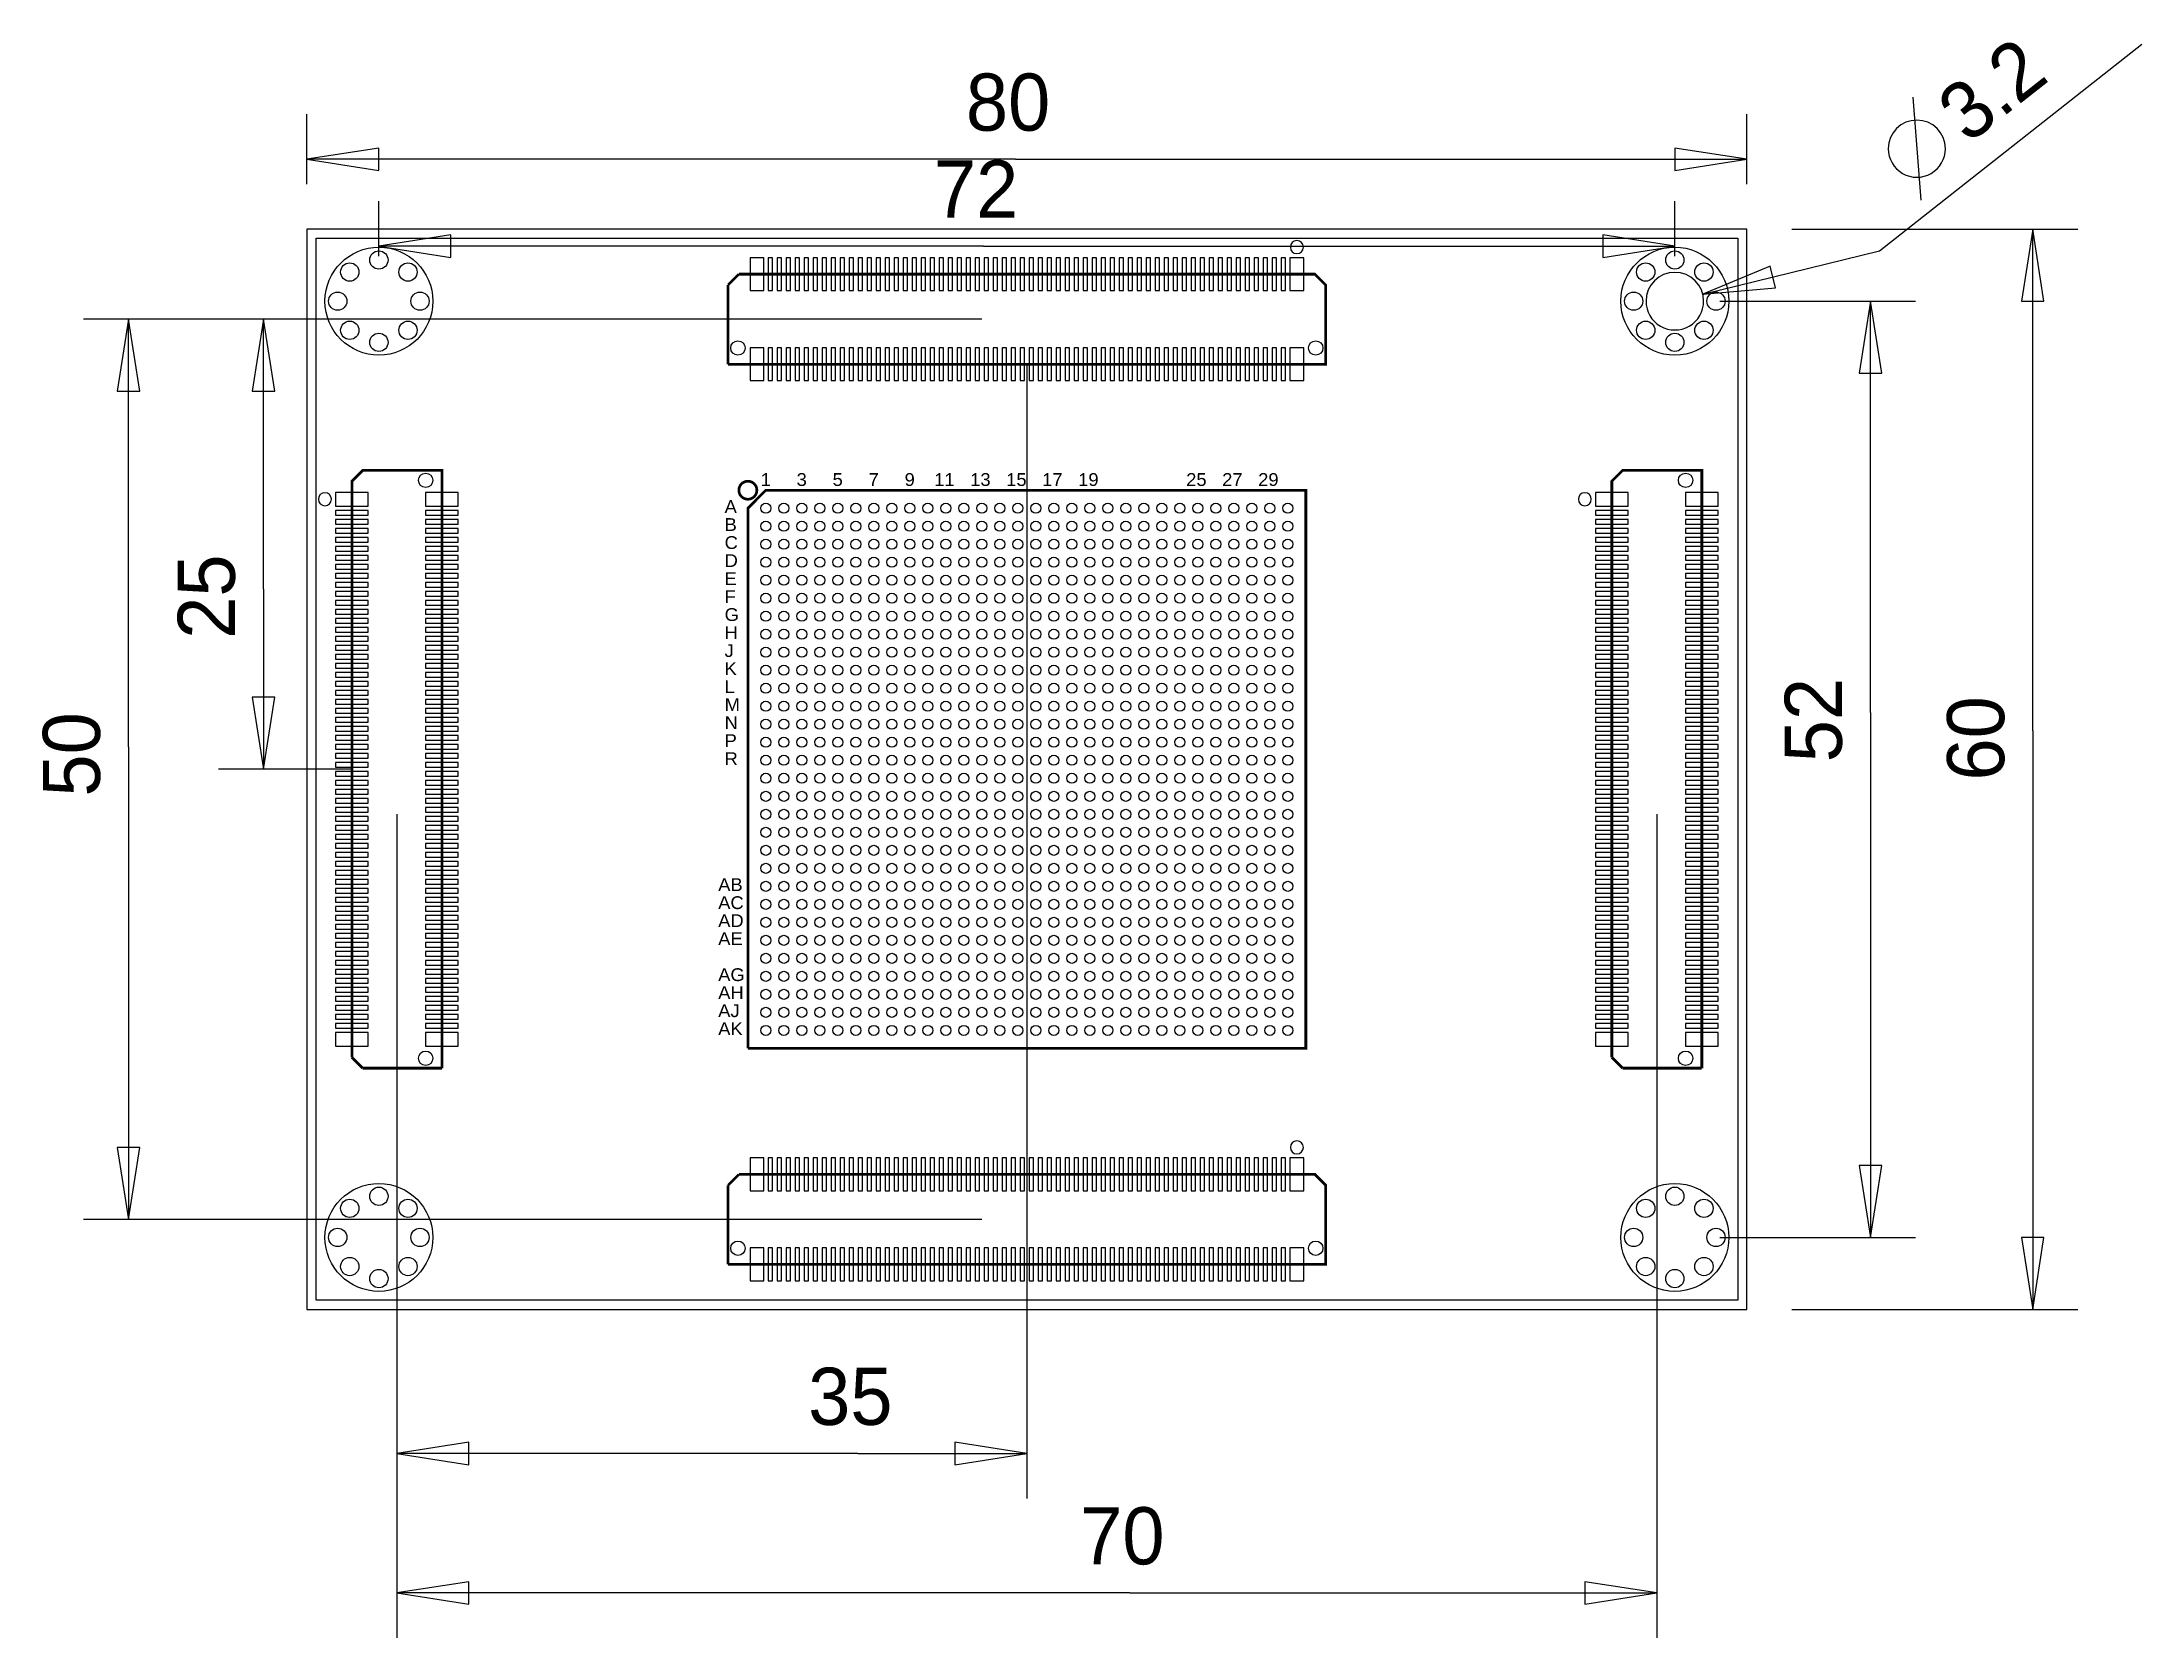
# Model space of a CAD drawing. Extents: x -15 to 102, y -18 to 70.
import ezdxf

# ---------------------------------------------------------------- set-up
doc = ezdxf.new("R2010")
doc.units = 0
doc.layers.add('123', color=253, linetype='CONTINUOUS')

msp = doc.modelspace()

# ---------------------------------------------------------------- texts
at = {"layer": '123', "width": 0.992}
for s, rotation, p in [('3.2', 38.199, (92.2949, 64.6916)), ('25', 90, (-4.0005, 37.2491)), ('52', 90, (85.2805, 30.3911)), ('60', 90, (94.2975, 29.3751)), ('50', 90, (-11.4935, 28.4861))]:
    msp.add_text(s, height=3.175, rotation=rotation, dxfattribs=at).set_placement(p)
at = {"layer": '123'}
for s, height, width, p in [('80', 3.175, 0.992, (36.6141, 65.4685)), ('72', 3.175, 0.992, (34.8361, 60.6425)), ('1', 0.7112, 1.071429, (25.2079, 45.7375)), ('3', 0.7112, 1.071429, (27.2079, 45.7375)), ('5', 0.7112, 1.071429, (29.2079, 45.7375)), ('7', 0.7112, 1.071429, (31.2079, 45.7375)), ('9', 0.7112, 1.071429, (33.2079, 45.7375)), ('11', 0.7112, 1.071429, (34.8523, 45.7375)), ('13', 0.7112, 1.071429, (36.8523, 45.7375)), ('15', 0.7112, 1.071429, (38.8523, 45.7375)), ('17', 0.7112, 1.071429, (40.8523, 45.7375)), ('19', 0.7112, 1.071429, (42.8523, 45.7375)), ('25', 0.7112, 1.071429, (48.8523, 45.7375)), ('27', 0.7112, 1.071429, (50.8523, 45.7375)), ('29', 0.7112, 1.071429, (52.8523, 45.7375)), ('A', 0.7112, 1.071429, (23.2079, 44.2375)), ('B', 0.7112, 1.071429, (23.2079, 43.2375)), ('C', 0.7112, 1.071429, (23.2079, 42.2375)), ('D', 0.7112, 1.071429, (23.2079, 41.2375)), ('E', 0.7112, 1.071429, (23.2079, 40.2375)), ('F', 0.7112, 1.071429, (23.2079, 39.2375)), ('G', 0.7112, 1.071429, (23.2079, 38.2375)), ('H', 0.7112, 1.071429, (23.2079, 37.2375)), ('J', 0.7112, 1.071429, (23.2079, 36.2375)), ('K', 0.7112, 1.071429, (23.2079, 35.2375)), ('L', 0.7112, 1.071429, (23.2079, 34.2375)), ('M', 0.7112, 1.071429, (23.2079, 33.2375)), ('N', 0.7112, 1.071429, (23.2079, 32.2375)), ('P', 0.7112, 1.071429, (23.2079, 31.2375)), ('R', 0.7112, 1.071429, (23.2079, 30.2375)), ('AB', 0.7112, 1.071429, (22.8523, 23.2375)), ('AC', 0.7112, 1.071429, (22.8523, 22.2375)), ('AD', 0.7112, 1.071429, (22.8523, 21.2375)), ('AE', 0.7112, 1.071429, (22.8523, 20.2375)), ('AG', 0.7112, 1.071429, (22.8523, 18.2375)), ('AH', 0.7112, 1.071429, (22.8523, 17.2375)), ('AJ', 0.7112, 1.071429, (22.8523, 16.2375)), ('AK', 0.7112, 1.071429, (22.8523, 15.2375)), ('35', 3.175, 0.992, (27.8511, -6.4135)), ('70', 3.175, 0.992, (42.9641, -14.1605))]:
    msp.add_text(s, height=height, dxfattribs=dict(at, width=width)).set_placement(p)

# ---------------------------------------------------------------- linework, layer by layer
at = {"layer": '123'}
for points in [[(77.5538, 56.3826), (87.376, 58.801), (101.9547, 70.2728)], [(89.2219, 67.3236), (89.6718, 61.6175)], [(0, 62.5), (0, 66.381)], [(80, 62.5), (80, 66.381)], [(4, 64.506), (0, 63.881), (4, 63.256), (4, 64.506)], [(76, 63.256), (80, 63.881), (76, 64.506), (76, 63.256)], [(39.37, 63.881), (0, 63.881)], [(39.37, 63.881), (80, 63.881)], [(4, 58.5), (4, 61.555)], [(76, 58.5), (76, 61.555)], [(0, 0), (80, 0), (80, 60), (0, 60), (0, 0)], [(8, 59.68), (4, 59.055), (8, 58.43), (8, 59.68)], [(72, 58.43), (76, 59.055), (72, 59.68), (72, 58.43)], [(82.5, 60), (98.385, 60)], [(96.51, 56), (95.885, 60), (95.26, 56), (96.51, 56)], [(95.885, 32.131), (95.885, 60)], [(37.592, 59.055), (4, 59.055)], [(37.592, 59.055), (76, 59.055)], [(81.2884, 57.9457), (77.5538, 56.3826), (81.5872, 56.732), (81.2884, 57.9457)], [(37.5, 55), (-12.406, 55)], [(-9.281, 51), (-9.906, 55), (-10.531, 51), (-9.281, 51)], [(-9.906, 31.242), (-9.906, 55)], [(37.5, 55), (-4.913, 55)], [(-1.788, 51), (-2.413, 55), (-3.038, 51), (-1.788, 51)], [(-2.413, 40.005), (-2.413, 55)], [(78.5, 56), (89.368, 56)], [(87.493, 52), (86.868, 56), (86.243, 52), (87.493, 52)], [(86.868, 33.147), (86.868, 56)], [(40, 52.5), (40, -10.501)], [(-2.413, 40.005), (-2.413, 30)], [(-3.038, 34), (-2.413, 30), (-1.788, 34), (-3.038, 34)], [(86.868, 33.147), (86.868, 4)], [(95.885, 32.131), (95.885, 0)], [(-9.906, 31.242), (-9.906, 5)], [(2.5, 30), (-4.913, 30)], [(5, 27.5), (5, -18.248)], [(5, 27.5), (5, -10.501)], [(75, 27.5), (75, -18.248)], [(-10.531, 9), (-9.906, 5), (-9.281, 9), (-10.531, 9)], [(86.243, 8), (86.868, 4), (87.493, 8), (86.243, 8)], [(37.5, 5), (-12.406, 5)], [(78.5, 4), (89.368, 4)], [(95.26, 4), (95.885, 0), (96.51, 4), (95.26, 4)], [(82.5, 0), (98.385, 0)], [(9, -7.376), (5, -8.001), (9, -8.626), (9, -7.376)], [(30.607, -8.001), (5, -8.001)], [(30.607, -8.001), (40, -8.001)], [(36, -8.626), (40, -8.001), (36, -7.376), (36, -8.626)], [(9, -15.123), (5, -15.748), (9, -16.373), (9, -15.123)], [(71, -16.373), (75, -15.748), (71, -15.123), (71, -16.373)], [(45.72, -15.748), (5, -15.748)], [(45.72, -15.748), (75, -15.748)]]:
    msp.add_lwpolyline(points, dxfattribs=at)
for points in [[(91.0343, 64.4706, 0.999991), (87.8594, 64.4706, 1.000009), (91.0343, 64.4706)], [(77.6002, 56, 0.999994), (74.3998, 56, 1.000006), (77.6002, 56)]]:
    msp.add_lwpolyline(points, format="xyb", dxfattribs=at)
for points in [[(0.508, 0.508), (0.508, 59.492), (79.492, 59.492), (79.492, 0.508)], [(24.619, 58.4144), (24.619, 56.5856), (25.381, 56.5856), (25.381, 58.4144)], [(25.623, 58.4144), (25.623, 56.5856), (25.877, 56.5856), (25.877, 58.4144)], [(26.123, 58.4144), (26.123, 56.5856), (26.377, 56.5856), (26.377, 58.4144)], [(26.623, 58.4144), (26.623, 56.5856), (26.877, 56.5856), (26.877, 58.4144)], [(27.123, 58.4144), (27.123, 56.5856), (27.377, 56.5856), (27.377, 58.4144)], [(27.623, 58.4144), (27.623, 56.5856), (27.877, 56.5856), (27.877, 58.4144)], [(28.123, 58.4144), (28.123, 56.5856), (28.377, 56.5856), (28.377, 58.4144)], [(28.623, 58.4144), (28.623, 56.5856), (28.877, 56.5856), (28.877, 58.4144)], [(29.123, 58.4144), (29.123, 56.5856), (29.377, 56.5856), (29.377, 58.4144)], [(29.623, 58.4144), (29.623, 56.5856), (29.877, 56.5856), (29.877, 58.4144)], [(30.123, 58.4144), (30.123, 56.5856), (30.377, 56.5856), (30.377, 58.4144)], [(30.623, 58.4144), (30.623, 56.5856), (30.877, 56.5856), (30.877, 58.4144)], [(31.123, 58.4144), (31.123, 56.5856), (31.377, 56.5856), (31.377, 58.4144)], [(31.623, 58.4144), (31.623, 56.5856), (31.877, 56.5856), (31.877, 58.4144)], [(32.123, 58.4144), (32.123, 56.5856), (32.377, 56.5856), (32.377, 58.4144)], [(32.623, 58.4144), (32.623, 56.5856), (32.877, 56.5856), (32.877, 58.4144)], [(33.123, 58.4144), (33.123, 56.5856), (33.377, 56.5856), (33.377, 58.4144)], [(33.623, 58.4144), (33.623, 56.5856), (33.877, 56.5856), (33.877, 58.4144)], [(34.123, 58.4144), (34.123, 56.5856), (34.377, 56.5856), (34.377, 58.4144)], [(34.623, 58.4144), (34.623, 56.5856), (34.877, 56.5856), (34.877, 58.4144)], [(35.123, 58.4144), (35.123, 56.5856), (35.377, 56.5856), (35.377, 58.4144)], [(35.623, 58.4144), (35.623, 56.5856), (35.877, 56.5856), (35.877, 58.4144)], [(36.123, 58.4144), (36.123, 56.5856), (36.377, 56.5856), (36.377, 58.4144)], [(36.623, 58.4144), (36.623, 56.5856), (36.877, 56.5856), (36.877, 58.4144)], [(37.123, 58.4144), (37.123, 56.5856), (37.377, 56.5856), (37.377, 58.4144)], [(37.623, 58.4144), (37.623, 56.5856), (37.877, 56.5856), (37.877, 58.4144)], [(38.123, 58.4144), (38.123, 56.5856), (38.377, 56.5856), (38.377, 58.4144)], [(38.623, 58.4144), (38.623, 56.5856), (38.877, 56.5856), (38.877, 58.4144)], [(39.123, 58.4144), (39.123, 56.5856), (39.377, 56.5856), (39.377, 58.4144)], [(39.623, 58.4144), (39.623, 56.5856), (39.877, 56.5856), (39.877, 58.4144)], [(40.123, 58.4144), (40.123, 56.5856), (40.377, 56.5856), (40.377, 58.4144)], [(40.623, 58.4144), (40.623, 56.5856), (40.877, 56.5856), (40.877, 58.4144)], [(41.123, 58.4144), (41.123, 56.5856), (41.377, 56.5856), (41.377, 58.4144)], [(41.623, 58.4144), (41.623, 56.5856), (41.877, 56.5856), (41.877, 58.4144)], [(42.123, 58.4144), (42.123, 56.5856), (42.377, 56.5856), (42.377, 58.4144)], [(42.623, 58.4144), (42.623, 56.5856), (42.877, 56.5856), (42.877, 58.4144)], [(43.123, 58.4144), (43.123, 56.5856), (43.377, 56.5856), (43.377, 58.4144)], [(43.623, 58.4144), (43.623, 56.5856), (43.877, 56.5856), (43.877, 58.4144)], [(44.123, 58.4144), (44.123, 56.5856), (44.377, 56.5856), (44.377, 58.4144)], [(44.623, 58.4144), (44.623, 56.5856), (44.877, 56.5856), (44.877, 58.4144)], [(45.123, 58.4144), (45.123, 56.5856), (45.377, 56.5856), (45.377, 58.4144)], [(45.623, 58.4144), (45.623, 56.5856), (45.877, 56.5856), (45.877, 58.4144)], [(46.123, 58.4144), (46.123, 56.5856), (46.377, 56.5856), (46.377, 58.4144)], [(46.623, 58.4144), (46.623, 56.5856), (46.877, 56.5856), (46.877, 58.4144)], [(47.123, 58.4144), (47.123, 56.5856), (47.377, 56.5856), (47.377, 58.4144)], [(47.623, 58.4144), (47.623, 56.5856), (47.877, 56.5856), (47.877, 58.4144)], [(48.123, 58.4144), (48.123, 56.5856), (48.377, 56.5856), (48.377, 58.4144)], [(48.623, 58.4144), (48.623, 56.5856), (48.877, 56.5856), (48.877, 58.4144)], [(49.123, 58.4144), (49.123, 56.5856), (49.377, 56.5856), (49.377, 58.4144)], [(49.623, 58.4144), (49.623, 56.5856), (49.877, 56.5856), (49.877, 58.4144)], [(50.123, 58.4144), (50.123, 56.5856), (50.377, 56.5856), (50.377, 58.4144)], [(50.623, 58.4144), (50.623, 56.5856), (50.877, 56.5856), (50.877, 58.4144)], [(51.123, 58.4144), (51.123, 56.5856), (51.377, 56.5856), (51.377, 58.4144)], [(51.623, 58.4144), (51.623, 56.5856), (51.877, 56.5856), (51.877, 58.4144)], [(52.123, 58.4144), (52.123, 56.5856), (52.377, 56.5856), (52.377, 58.4144)], [(52.623, 58.4144), (52.623, 56.5856), (52.877, 56.5856), (52.877, 58.4144)], [(53.123, 58.4144), (53.123, 56.5856), (53.377, 56.5856), (53.377, 58.4144)], [(53.623, 58.4144), (53.623, 56.5856), (53.877, 56.5856), (53.877, 58.4144)], [(54.123, 58.4144), (54.123, 56.5856), (54.377, 56.5856), (54.377, 58.4144)], [(54.619, 58.4144), (54.619, 56.5856), (55.381, 56.5856), (55.381, 58.4144)], [(24.619, 53.4144), (24.619, 51.5856), (25.381, 51.5856), (25.381, 53.4144)], [(25.623, 53.4144), (25.623, 51.5856), (25.877, 51.5856), (25.877, 53.4144)], [(26.123, 53.4144), (26.123, 51.5856), (26.377, 51.5856), (26.377, 53.4144)], [(26.623, 53.4144), (26.623, 51.5856), (26.877, 51.5856), (26.877, 53.4144)], [(27.123, 53.4144), (27.123, 51.5856), (27.377, 51.5856), (27.377, 53.4144)], [(27.623, 53.4144), (27.623, 51.5856), (27.877, 51.5856), (27.877, 53.4144)], [(28.123, 53.4144), (28.123, 51.5856), (28.377, 51.5856), (28.377, 53.4144)], [(28.623, 53.4144), (28.623, 51.5856), (28.877, 51.5856), (28.877, 53.4144)], [(29.123, 53.4144), (29.123, 51.5856), (29.377, 51.5856), (29.377, 53.4144)], [(29.623, 53.4144), (29.623, 51.5856), (29.877, 51.5856), (29.877, 53.4144)], [(30.123, 53.4144), (30.123, 51.5856), (30.377, 51.5856), (30.377, 53.4144)], [(30.623, 53.4144), (30.623, 51.5856), (30.877, 51.5856), (30.877, 53.4144)], [(31.123, 53.4144), (31.123, 51.5856), (31.377, 51.5856), (31.377, 53.4144)], [(31.623, 53.4144), (31.623, 51.5856), (31.877, 51.5856), (31.877, 53.4144)], [(32.123, 53.4144), (32.123, 51.5856), (32.377, 51.5856), (32.377, 53.4144)], [(32.623, 53.4144), (32.623, 51.5856), (32.877, 51.5856), (32.877, 53.4144)], [(33.123, 53.4144), (33.123, 51.5856), (33.377, 51.5856), (33.377, 53.4144)], [(33.623, 53.4144), (33.623, 51.5856), (33.877, 51.5856), (33.877, 53.4144)], [(34.123, 53.4144), (34.123, 51.5856), (34.377, 51.5856), (34.377, 53.4144)], [(34.623, 53.4144), (34.623, 51.5856), (34.877, 51.5856), (34.877, 53.4144)], [(35.123, 53.4144), (35.123, 51.5856), (35.377, 51.5856), (35.377, 53.4144)], [(35.623, 53.4144), (35.623, 51.5856), (35.877, 51.5856), (35.877, 53.4144)], [(36.123, 53.4144), (36.123, 51.5856), (36.377, 51.5856), (36.377, 53.4144)], [(36.623, 53.4144), (36.623, 51.5856), (36.877, 51.5856), (36.877, 53.4144)], [(37.123, 53.4144), (37.123, 51.5856), (37.377, 51.5856), (37.377, 53.4144)], [(37.623, 53.4144), (37.623, 51.5856), (37.877, 51.5856), (37.877, 53.4144)], [(38.123, 53.4144), (38.123, 51.5856), (38.377, 51.5856), (38.377, 53.4144)], [(38.623, 53.4144), (38.623, 51.5856), (38.877, 51.5856), (38.877, 53.4144)], [(39.123, 53.4144), (39.123, 51.5856), (39.377, 51.5856), (39.377, 53.4144)], [(39.623, 53.4144), (39.623, 51.5856), (39.877, 51.5856), (39.877, 53.4144)], [(40.123, 53.4144), (40.123, 51.5856), (40.377, 51.5856), (40.377, 53.4144)], [(40.623, 53.4144), (40.623, 51.5856), (40.877, 51.5856), (40.877, 53.4144)], [(41.123, 53.4144), (41.123, 51.5856), (41.377, 51.5856), (41.377, 53.4144)], [(41.623, 53.4144), (41.623, 51.5856), (41.877, 51.5856), (41.877, 53.4144)], [(42.123, 53.4144), (42.123, 51.5856), (42.377, 51.5856), (42.377, 53.4144)], [(42.623, 53.4144), (42.623, 51.5856), (42.877, 51.5856), (42.877, 53.4144)], [(43.123, 53.4144), (43.123, 51.5856), (43.377, 51.5856), (43.377, 53.4144)], [(43.623, 53.4144), (43.623, 51.5856), (43.877, 51.5856), (43.877, 53.4144)], [(44.123, 53.4144), (44.123, 51.5856), (44.377, 51.5856), (44.377, 53.4144)], [(44.623, 53.4144), (44.623, 51.5856), (44.877, 51.5856), (44.877, 53.4144)], [(45.123, 53.4144), (45.123, 51.5856), (45.377, 51.5856), (45.377, 53.4144)], [(45.623, 53.4144), (45.623, 51.5856), (45.877, 51.5856), (45.877, 53.4144)], [(46.123, 53.4144), (46.123, 51.5856), (46.377, 51.5856), (46.377, 53.4144)], [(46.623, 53.4144), (46.623, 51.5856), (46.877, 51.5856), (46.877, 53.4144)], [(47.123, 53.4144), (47.123, 51.5856), (47.377, 51.5856), (47.377, 53.4144)], [(47.623, 53.4144), (47.623, 51.5856), (47.877, 51.5856), (47.877, 53.4144)], [(48.123, 53.4144), (48.123, 51.5856), (48.377, 51.5856), (48.377, 53.4144)], [(48.623, 53.4144), (48.623, 51.5856), (48.877, 51.5856), (48.877, 53.4144)], [(49.123, 53.4144), (49.123, 51.5856), (49.377, 51.5856), (49.377, 53.4144)], [(49.623, 53.4144), (49.623, 51.5856), (49.877, 51.5856), (49.877, 53.4144)], [(50.123, 53.4144), (50.123, 51.5856), (50.377, 51.5856), (50.377, 53.4144)], [(50.623, 53.4144), (50.623, 51.5856), (50.877, 51.5856), (50.877, 53.4144)], [(51.123, 53.4144), (51.123, 51.5856), (51.377, 51.5856), (51.377, 53.4144)], [(51.623, 53.4144), (51.623, 51.5856), (51.877, 51.5856), (51.877, 53.4144)], [(52.123, 53.4144), (52.123, 51.5856), (52.377, 51.5856), (52.377, 53.4144)], [(52.623, 53.4144), (52.623, 51.5856), (52.877, 51.5856), (52.877, 53.4144)], [(53.123, 53.4144), (53.123, 51.5856), (53.377, 51.5856), (53.377, 53.4144)], [(53.623, 53.4144), (53.623, 51.5856), (53.877, 51.5856), (53.877, 53.4144)], [(54.123, 53.4144), (54.123, 51.5856), (54.377, 51.5856), (54.377, 53.4144)], [(54.619, 53.4144), (54.619, 51.5856), (55.381, 51.5856), (55.381, 53.4144)], [(1.5856, 44.619), (3.4144, 44.619), (3.4144, 45.381), (1.5856, 45.381)], [(1.5856, 44.123), (3.4144, 44.123), (3.4144, 44.377), (1.5856, 44.377)], [(6.5856, 44.619), (8.4144, 44.619), (8.4144, 45.381), (6.5856, 45.381)], [(6.5856, 44.123), (8.4144, 44.123), (8.4144, 44.377), (6.5856, 44.377)], [(71.5856, 44.619), (73.4144, 44.619), (73.4144, 45.381), (71.5856, 45.381)], [(71.5856, 44.123), (73.4144, 44.123), (73.4144, 44.377), (71.5856, 44.377)], [(76.5856, 44.619), (78.4144, 44.619), (78.4144, 45.381), (76.5856, 45.381)], [(76.5856, 44.123), (78.4144, 44.123), (78.4144, 44.377), (76.5856, 44.377)], [(1.5856, 43.623), (3.4144, 43.623), (3.4144, 43.877), (1.5856, 43.877)], [(1.5856, 43.123), (3.4144, 43.123), (3.4144, 43.377), (1.5856, 43.377)], [(6.5856, 43.623), (8.4144, 43.623), (8.4144, 43.877), (6.5856, 43.877)], [(6.5856, 43.123), (8.4144, 43.123), (8.4144, 43.377), (6.5856, 43.377)], [(71.5856, 43.623), (73.4144, 43.623), (73.4144, 43.877), (71.5856, 43.877)], [(71.5856, 43.123), (73.4144, 43.123), (73.4144, 43.377), (71.5856, 43.377)], [(76.5856, 43.623), (78.4144, 43.623), (78.4144, 43.877), (76.5856, 43.877)], [(76.5856, 43.123), (78.4144, 43.123), (78.4144, 43.377), (76.5856, 43.377)], [(1.5856, 42.623), (3.4144, 42.623), (3.4144, 42.877), (1.5856, 42.877)], [(1.5856, 42.123), (3.4144, 42.123), (3.4144, 42.377), (1.5856, 42.377)], [(6.5856, 42.623), (8.4144, 42.623), (8.4144, 42.877), (6.5856, 42.877)], [(6.5856, 42.123), (8.4144, 42.123), (8.4144, 42.377), (6.5856, 42.377)], [(71.5856, 42.623), (73.4144, 42.623), (73.4144, 42.877), (71.5856, 42.877)], [(71.5856, 42.123), (73.4144, 42.123), (73.4144, 42.377), (71.5856, 42.377)], [(76.5856, 42.623), (78.4144, 42.623), (78.4144, 42.877), (76.5856, 42.877)], [(76.5856, 42.123), (78.4144, 42.123), (78.4144, 42.377), (76.5856, 42.377)], [(1.5856, 41.623), (3.4144, 41.623), (3.4144, 41.877), (1.5856, 41.877)], [(1.5856, 41.123), (3.4144, 41.123), (3.4144, 41.377), (1.5856, 41.377)], [(1.5856, 40.623), (3.4144, 40.623), (3.4144, 40.877), (1.5856, 40.877)], [(6.5856, 41.623), (8.4144, 41.623), (8.4144, 41.877), (6.5856, 41.877)], [(6.5856, 41.123), (8.4144, 41.123), (8.4144, 41.377), (6.5856, 41.377)], [(6.5856, 40.623), (8.4144, 40.623), (8.4144, 40.877), (6.5856, 40.877)], [(71.5856, 41.623), (73.4144, 41.623), (73.4144, 41.877), (71.5856, 41.877)], [(71.5856, 41.123), (73.4144, 41.123), (73.4144, 41.377), (71.5856, 41.377)], [(71.5856, 40.623), (73.4144, 40.623), (73.4144, 40.877), (71.5856, 40.877)], [(76.5856, 41.623), (78.4144, 41.623), (78.4144, 41.877), (76.5856, 41.877)], [(76.5856, 41.123), (78.4144, 41.123), (78.4144, 41.377), (76.5856, 41.377)], [(76.5856, 40.623), (78.4144, 40.623), (78.4144, 40.877), (76.5856, 40.877)], [(1.5856, 40.123), (3.4144, 40.123), (3.4144, 40.377), (1.5856, 40.377)], [(1.5856, 39.623), (3.4144, 39.623), (3.4144, 39.877), (1.5856, 39.877)], [(6.5856, 40.123), (8.4144, 40.123), (8.4144, 40.377), (6.5856, 40.377)], [(6.5856, 39.623), (8.4144, 39.623), (8.4144, 39.877), (6.5856, 39.877)], [(71.5856, 40.123), (73.4144, 40.123), (73.4144, 40.377), (71.5856, 40.377)], [(71.5856, 39.623), (73.4144, 39.623), (73.4144, 39.877), (71.5856, 39.877)], [(76.5856, 40.123), (78.4144, 40.123), (78.4144, 40.377), (76.5856, 40.377)], [(76.5856, 39.623), (78.4144, 39.623), (78.4144, 39.877), (76.5856, 39.877)], [(1.5856, 39.123), (3.4144, 39.123), (3.4144, 39.377), (1.5856, 39.377)], [(1.5856, 38.623), (3.4144, 38.623), (3.4144, 38.877), (1.5856, 38.877)], [(6.5856, 39.123), (8.4144, 39.123), (8.4144, 39.377), (6.5856, 39.377)], [(6.5856, 38.623), (8.4144, 38.623), (8.4144, 38.877), (6.5856, 38.877)], [(71.5856, 39.123), (73.4144, 39.123), (73.4144, 39.377), (71.5856, 39.377)], [(71.5856, 38.623), (73.4144, 38.623), (73.4144, 38.877), (71.5856, 38.877)], [(76.5856, 39.123), (78.4144, 39.123), (78.4144, 39.377), (76.5856, 39.377)], [(76.5856, 38.623), (78.4144, 38.623), (78.4144, 38.877), (76.5856, 38.877)], [(1.5856, 38.123), (3.4144, 38.123), (3.4144, 38.377), (1.5856, 38.377)], [(1.5856, 37.623), (3.4144, 37.623), (3.4144, 37.877), (1.5856, 37.877)], [(1.5856, 37.123), (3.4144, 37.123), (3.4144, 37.377), (1.5856, 37.377)], [(6.5856, 38.123), (8.4144, 38.123), (8.4144, 38.377), (6.5856, 38.377)], [(6.5856, 37.623), (8.4144, 37.623), (8.4144, 37.877), (6.5856, 37.877)], [(6.5856, 37.123), (8.4144, 37.123), (8.4144, 37.377), (6.5856, 37.377)], [(71.5856, 38.123), (73.4144, 38.123), (73.4144, 38.377), (71.5856, 38.377)], [(71.5856, 37.623), (73.4144, 37.623), (73.4144, 37.877), (71.5856, 37.877)], [(71.5856, 37.123), (73.4144, 37.123), (73.4144, 37.377), (71.5856, 37.377)], [(76.5856, 38.123), (78.4144, 38.123), (78.4144, 38.377), (76.5856, 38.377)], [(76.5856, 37.623), (78.4144, 37.623), (78.4144, 37.877), (76.5856, 37.877)], [(76.5856, 37.123), (78.4144, 37.123), (78.4144, 37.377), (76.5856, 37.377)], [(1.5856, 36.623), (3.4144, 36.623), (3.4144, 36.877), (1.5856, 36.877)], [(1.5856, 36.123), (3.4144, 36.123), (3.4144, 36.377), (1.5856, 36.377)], [(6.5856, 36.623), (8.4144, 36.623), (8.4144, 36.877), (6.5856, 36.877)], [(6.5856, 36.123), (8.4144, 36.123), (8.4144, 36.377), (6.5856, 36.377)], [(71.5856, 36.623), (73.4144, 36.623), (73.4144, 36.877), (71.5856, 36.877)], [(71.5856, 36.123), (73.4144, 36.123), (73.4144, 36.377), (71.5856, 36.377)], [(76.5856, 36.623), (78.4144, 36.623), (78.4144, 36.877), (76.5856, 36.877)], [(76.5856, 36.123), (78.4144, 36.123), (78.4144, 36.377), (76.5856, 36.377)], [(1.5856, 35.623), (3.4144, 35.623), (3.4144, 35.877), (1.5856, 35.877)], [(1.5856, 35.123), (3.4144, 35.123), (3.4144, 35.377), (1.5856, 35.377)], [(6.5856, 35.623), (8.4144, 35.623), (8.4144, 35.877), (6.5856, 35.877)], [(6.5856, 35.123), (8.4144, 35.123), (8.4144, 35.377), (6.5856, 35.377)], [(71.5856, 35.623), (73.4144, 35.623), (73.4144, 35.877), (71.5856, 35.877)], [(71.5856, 35.123), (73.4144, 35.123), (73.4144, 35.377), (71.5856, 35.377)], [(76.5856, 35.623), (78.4144, 35.623), (78.4144, 35.877), (76.5856, 35.877)], [(76.5856, 35.123), (78.4144, 35.123), (78.4144, 35.377), (76.5856, 35.377)], [(1.5856, 34.623), (3.4144, 34.623), (3.4144, 34.877), (1.5856, 34.877)], [(1.5856, 34.123), (3.4144, 34.123), (3.4144, 34.377), (1.5856, 34.377)], [(1.5856, 33.623), (3.4144, 33.623), (3.4144, 33.877), (1.5856, 33.877)], [(6.5856, 34.623), (8.4144, 34.623), (8.4144, 34.877), (6.5856, 34.877)], [(6.5856, 34.123), (8.4144, 34.123), (8.4144, 34.377), (6.5856, 34.377)], [(6.5856, 33.623), (8.4144, 33.623), (8.4144, 33.877), (6.5856, 33.877)], [(71.5856, 34.623), (73.4144, 34.623), (73.4144, 34.877), (71.5856, 34.877)], [(71.5856, 34.123), (73.4144, 34.123), (73.4144, 34.377), (71.5856, 34.377)], [(71.5856, 33.623), (73.4144, 33.623), (73.4144, 33.877), (71.5856, 33.877)], [(76.5856, 34.623), (78.4144, 34.623), (78.4144, 34.877), (76.5856, 34.877)], [(76.5856, 34.123), (78.4144, 34.123), (78.4144, 34.377), (76.5856, 34.377)], [(76.5856, 33.623), (78.4144, 33.623), (78.4144, 33.877), (76.5856, 33.877)], [(1.5856, 33.123), (3.4144, 33.123), (3.4144, 33.377), (1.5856, 33.377)], [(1.5856, 32.623), (3.4144, 32.623), (3.4144, 32.877), (1.5856, 32.877)], [(6.5856, 33.123), (8.4144, 33.123), (8.4144, 33.377), (6.5856, 33.377)], [(6.5856, 32.623), (8.4144, 32.623), (8.4144, 32.877), (6.5856, 32.877)], [(71.5856, 33.123), (73.4144, 33.123), (73.4144, 33.377), (71.5856, 33.377)], [(71.5856, 32.623), (73.4144, 32.623), (73.4144, 32.877), (71.5856, 32.877)], [(76.5856, 33.123), (78.4144, 33.123), (78.4144, 33.377), (76.5856, 33.377)], [(76.5856, 32.623), (78.4144, 32.623), (78.4144, 32.877), (76.5856, 32.877)], [(1.5856, 32.123), (3.4144, 32.123), (3.4144, 32.377), (1.5856, 32.377)], [(1.5856, 31.623), (3.4144, 31.623), (3.4144, 31.877), (1.5856, 31.877)], [(6.5856, 32.123), (8.4144, 32.123), (8.4144, 32.377), (6.5856, 32.377)], [(6.5856, 31.623), (8.4144, 31.623), (8.4144, 31.877), (6.5856, 31.877)], [(71.5856, 32.123), (73.4144, 32.123), (73.4144, 32.377), (71.5856, 32.377)], [(71.5856, 31.623), (73.4144, 31.623), (73.4144, 31.877), (71.5856, 31.877)], [(76.5856, 32.123), (78.4144, 32.123), (78.4144, 32.377), (76.5856, 32.377)], [(76.5856, 31.623), (78.4144, 31.623), (78.4144, 31.877), (76.5856, 31.877)], [(1.5856, 31.123), (3.4144, 31.123), (3.4144, 31.377), (1.5856, 31.377)], [(1.5856, 30.623), (3.4144, 30.623), (3.4144, 30.877), (1.5856, 30.877)], [(1.5856, 30.123), (3.4144, 30.123), (3.4144, 30.377), (1.5856, 30.377)], [(6.5856, 31.123), (8.4144, 31.123), (8.4144, 31.377), (6.5856, 31.377)], [(6.5856, 30.623), (8.4144, 30.623), (8.4144, 30.877), (6.5856, 30.877)], [(6.5856, 30.123), (8.4144, 30.123), (8.4144, 30.377), (6.5856, 30.377)], [(71.5856, 31.123), (73.4144, 31.123), (73.4144, 31.377), (71.5856, 31.377)], [(71.5856, 30.623), (73.4144, 30.623), (73.4144, 30.877), (71.5856, 30.877)], [(71.5856, 30.123), (73.4144, 30.123), (73.4144, 30.377), (71.5856, 30.377)], [(76.5856, 31.123), (78.4144, 31.123), (78.4144, 31.377), (76.5856, 31.377)], [(76.5856, 30.623), (78.4144, 30.623), (78.4144, 30.877), (76.5856, 30.877)], [(76.5856, 30.123), (78.4144, 30.123), (78.4144, 30.377), (76.5856, 30.377)], [(1.5856, 29.623), (3.4144, 29.623), (3.4144, 29.877), (1.5856, 29.877)], [(1.5856, 29.123), (3.4144, 29.123), (3.4144, 29.377), (1.5856, 29.377)], [(6.5856, 29.623), (8.4144, 29.623), (8.4144, 29.877), (6.5856, 29.877)], [(6.5856, 29.123), (8.4144, 29.123), (8.4144, 29.377), (6.5856, 29.377)], [(71.5856, 29.623), (73.4144, 29.623), (73.4144, 29.877), (71.5856, 29.877)], [(71.5856, 29.123), (73.4144, 29.123), (73.4144, 29.377), (71.5856, 29.377)], [(76.5856, 29.623), (78.4144, 29.623), (78.4144, 29.877), (76.5856, 29.877)], [(76.5856, 29.123), (78.4144, 29.123), (78.4144, 29.377), (76.5856, 29.377)], [(1.5856, 28.623), (3.4144, 28.623), (3.4144, 28.877), (1.5856, 28.877)], [(1.5856, 28.123), (3.4144, 28.123), (3.4144, 28.377), (1.5856, 28.377)], [(6.5856, 28.623), (8.4144, 28.623), (8.4144, 28.877), (6.5856, 28.877)], [(6.5856, 28.123), (8.4144, 28.123), (8.4144, 28.377), (6.5856, 28.377)], [(71.5856, 28.623), (73.4144, 28.623), (73.4144, 28.877), (71.5856, 28.877)], [(71.5856, 28.123), (73.4144, 28.123), (73.4144, 28.377), (71.5856, 28.377)], [(76.5856, 28.623), (78.4144, 28.623), (78.4144, 28.877), (76.5856, 28.877)], [(76.5856, 28.123), (78.4144, 28.123), (78.4144, 28.377), (76.5856, 28.377)], [(1.5856, 27.623), (3.4144, 27.623), (3.4144, 27.877), (1.5856, 27.877)], [(1.5856, 27.123), (3.4144, 27.123), (3.4144, 27.377), (1.5856, 27.377)], [(1.5856, 26.623), (3.4144, 26.623), (3.4144, 26.877), (1.5856, 26.877)], [(6.5856, 27.623), (8.4144, 27.623), (8.4144, 27.877), (6.5856, 27.877)], [(6.5856, 27.123), (8.4144, 27.123), (8.4144, 27.377), (6.5856, 27.377)], [(6.5856, 26.623), (8.4144, 26.623), (8.4144, 26.877), (6.5856, 26.877)], [(71.5856, 27.623), (73.4144, 27.623), (73.4144, 27.877), (71.5856, 27.877)], [(71.5856, 27.123), (73.4144, 27.123), (73.4144, 27.377), (71.5856, 27.377)], [(71.5856, 26.623), (73.4144, 26.623), (73.4144, 26.877), (71.5856, 26.877)], [(76.5856, 27.623), (78.4144, 27.623), (78.4144, 27.877), (76.5856, 27.877)], [(76.5856, 27.123), (78.4144, 27.123), (78.4144, 27.377), (76.5856, 27.377)], [(76.5856, 26.623), (78.4144, 26.623), (78.4144, 26.877), (76.5856, 26.877)], [(1.5856, 26.123), (3.4144, 26.123), (3.4144, 26.377), (1.5856, 26.377)], [(1.5856, 25.623), (3.4144, 25.623), (3.4144, 25.877), (1.5856, 25.877)], [(6.5856, 26.123), (8.4144, 26.123), (8.4144, 26.377), (6.5856, 26.377)], [(6.5856, 25.623), (8.4144, 25.623), (8.4144, 25.877), (6.5856, 25.877)], [(71.5856, 26.123), (73.4144, 26.123), (73.4144, 26.377), (71.5856, 26.377)], [(71.5856, 25.623), (73.4144, 25.623), (73.4144, 25.877), (71.5856, 25.877)], [(76.5856, 26.123), (78.4144, 26.123), (78.4144, 26.377), (76.5856, 26.377)], [(76.5856, 25.623), (78.4144, 25.623), (78.4144, 25.877), (76.5856, 25.877)], [(1.5856, 25.123), (3.4144, 25.123), (3.4144, 25.377), (1.5856, 25.377)], [(1.5856, 24.623), (3.4144, 24.623), (3.4144, 24.877), (1.5856, 24.877)], [(6.5856, 25.123), (8.4144, 25.123), (8.4144, 25.377), (6.5856, 25.377)], [(6.5856, 24.623), (8.4144, 24.623), (8.4144, 24.877), (6.5856, 24.877)], [(71.5856, 25.123), (73.4144, 25.123), (73.4144, 25.377), (71.5856, 25.377)], [(71.5856, 24.623), (73.4144, 24.623), (73.4144, 24.877), (71.5856, 24.877)], [(76.5856, 25.123), (78.4144, 25.123), (78.4144, 25.377), (76.5856, 25.377)], [(76.5856, 24.623), (78.4144, 24.623), (78.4144, 24.877), (76.5856, 24.877)], [(1.5856, 24.123), (3.4144, 24.123), (3.4144, 24.377), (1.5856, 24.377)], [(1.5856, 23.623), (3.4144, 23.623), (3.4144, 23.877), (1.5856, 23.877)], [(1.5856, 23.123), (3.4144, 23.123), (3.4144, 23.377), (1.5856, 23.377)], [(6.5856, 24.123), (8.4144, 24.123), (8.4144, 24.377), (6.5856, 24.377)], [(6.5856, 23.623), (8.4144, 23.623), (8.4144, 23.877), (6.5856, 23.877)], [(6.5856, 23.123), (8.4144, 23.123), (8.4144, 23.377), (6.5856, 23.377)], [(71.5856, 24.123), (73.4144, 24.123), (73.4144, 24.377), (71.5856, 24.377)], [(71.5856, 23.623), (73.4144, 23.623), (73.4144, 23.877), (71.5856, 23.877)], [(71.5856, 23.123), (73.4144, 23.123), (73.4144, 23.377), (71.5856, 23.377)], [(76.5856, 24.123), (78.4144, 24.123), (78.4144, 24.377), (76.5856, 24.377)], [(76.5856, 23.623), (78.4144, 23.623), (78.4144, 23.877), (76.5856, 23.877)], [(76.5856, 23.123), (78.4144, 23.123), (78.4144, 23.377), (76.5856, 23.377)], [(1.5856, 22.623), (3.4144, 22.623), (3.4144, 22.877), (1.5856, 22.877)], [(1.5856, 22.123), (3.4144, 22.123), (3.4144, 22.377), (1.5856, 22.377)], [(6.5856, 22.623), (8.4144, 22.623), (8.4144, 22.877), (6.5856, 22.877)], [(6.5856, 22.123), (8.4144, 22.123), (8.4144, 22.377), (6.5856, 22.377)], [(71.5856, 22.623), (73.4144, 22.623), (73.4144, 22.877), (71.5856, 22.877)], [(71.5856, 22.123), (73.4144, 22.123), (73.4144, 22.377), (71.5856, 22.377)], [(76.5856, 22.623), (78.4144, 22.623), (78.4144, 22.877), (76.5856, 22.877)], [(76.5856, 22.123), (78.4144, 22.123), (78.4144, 22.377), (76.5856, 22.377)], [(1.5856, 21.623), (3.4144, 21.623), (3.4144, 21.877), (1.5856, 21.877)], [(1.5856, 21.123), (3.4144, 21.123), (3.4144, 21.377), (1.5856, 21.377)], [(6.5856, 21.623), (8.4144, 21.623), (8.4144, 21.877), (6.5856, 21.877)], [(6.5856, 21.123), (8.4144, 21.123), (8.4144, 21.377), (6.5856, 21.377)], [(71.5856, 21.623), (73.4144, 21.623), (73.4144, 21.877), (71.5856, 21.877)], [(71.5856, 21.123), (73.4144, 21.123), (73.4144, 21.377), (71.5856, 21.377)], [(76.5856, 21.623), (78.4144, 21.623), (78.4144, 21.877), (76.5856, 21.877)], [(76.5856, 21.123), (78.4144, 21.123), (78.4144, 21.377), (76.5856, 21.377)], [(1.5856, 20.623), (3.4144, 20.623), (3.4144, 20.877), (1.5856, 20.877)], [(1.5856, 20.123), (3.4144, 20.123), (3.4144, 20.377), (1.5856, 20.377)], [(1.5856, 19.623), (3.4144, 19.623), (3.4144, 19.877), (1.5856, 19.877)], [(6.5856, 20.623), (8.4144, 20.623), (8.4144, 20.877), (6.5856, 20.877)], [(6.5856, 20.123), (8.4144, 20.123), (8.4144, 20.377), (6.5856, 20.377)], [(6.5856, 19.623), (8.4144, 19.623), (8.4144, 19.877), (6.5856, 19.877)], [(71.5856, 20.623), (73.4144, 20.623), (73.4144, 20.877), (71.5856, 20.877)], [(71.5856, 20.123), (73.4144, 20.123), (73.4144, 20.377), (71.5856, 20.377)], [(71.5856, 19.623), (73.4144, 19.623), (73.4144, 19.877), (71.5856, 19.877)], [(76.5856, 20.623), (78.4144, 20.623), (78.4144, 20.877), (76.5856, 20.877)], [(76.5856, 20.123), (78.4144, 20.123), (78.4144, 20.377), (76.5856, 20.377)], [(76.5856, 19.623), (78.4144, 19.623), (78.4144, 19.877), (76.5856, 19.877)], [(1.5856, 19.123), (3.4144, 19.123), (3.4144, 19.377), (1.5856, 19.377)], [(1.5856, 18.623), (3.4144, 18.623), (3.4144, 18.877), (1.5856, 18.877)], [(6.5856, 19.123), (8.4144, 19.123), (8.4144, 19.377), (6.5856, 19.377)], [(6.5856, 18.623), (8.4144, 18.623), (8.4144, 18.877), (6.5856, 18.877)], [(71.5856, 19.123), (73.4144, 19.123), (73.4144, 19.377), (71.5856, 19.377)], [(71.5856, 18.623), (73.4144, 18.623), (73.4144, 18.877), (71.5856, 18.877)], [(76.5856, 19.123), (78.4144, 19.123), (78.4144, 19.377), (76.5856, 19.377)], [(76.5856, 18.623), (78.4144, 18.623), (78.4144, 18.877), (76.5856, 18.877)], [(1.5856, 18.123), (3.4144, 18.123), (3.4144, 18.377), (1.5856, 18.377)], [(1.5856, 17.623), (3.4144, 17.623), (3.4144, 17.877), (1.5856, 17.877)], [(6.5856, 18.123), (8.4144, 18.123), (8.4144, 18.377), (6.5856, 18.377)], [(6.5856, 17.623), (8.4144, 17.623), (8.4144, 17.877), (6.5856, 17.877)], [(71.5856, 18.123), (73.4144, 18.123), (73.4144, 18.377), (71.5856, 18.377)], [(71.5856, 17.623), (73.4144, 17.623), (73.4144, 17.877), (71.5856, 17.877)], [(76.5856, 18.123), (78.4144, 18.123), (78.4144, 18.377), (76.5856, 18.377)], [(76.5856, 17.623), (78.4144, 17.623), (78.4144, 17.877), (76.5856, 17.877)], [(1.5856, 17.123), (3.4144, 17.123), (3.4144, 17.377), (1.5856, 17.377)], [(1.5856, 16.623), (3.4144, 16.623), (3.4144, 16.877), (1.5856, 16.877)], [(1.5856, 16.123), (3.4144, 16.123), (3.4144, 16.377), (1.5856, 16.377)], [(6.5856, 17.123), (8.4144, 17.123), (8.4144, 17.377), (6.5856, 17.377)], [(6.5856, 16.623), (8.4144, 16.623), (8.4144, 16.877), (6.5856, 16.877)], [(6.5856, 16.123), (8.4144, 16.123), (8.4144, 16.377), (6.5856, 16.377)], [(71.5856, 17.123), (73.4144, 17.123), (73.4144, 17.377), (71.5856, 17.377)], [(71.5856, 16.623), (73.4144, 16.623), (73.4144, 16.877), (71.5856, 16.877)], [(71.5856, 16.123), (73.4144, 16.123), (73.4144, 16.377), (71.5856, 16.377)], [(76.5856, 17.123), (78.4144, 17.123), (78.4144, 17.377), (76.5856, 17.377)], [(76.5856, 16.623), (78.4144, 16.623), (78.4144, 16.877), (76.5856, 16.877)], [(76.5856, 16.123), (78.4144, 16.123), (78.4144, 16.377), (76.5856, 16.377)], [(1.5856, 15.623), (3.4144, 15.623), (3.4144, 15.877), (1.5856, 15.877)], [(1.5856, 14.619), (3.4144, 14.619), (3.4144, 15.381), (1.5856, 15.381)], [(6.5856, 15.623), (8.4144, 15.623), (8.4144, 15.877), (6.5856, 15.877)], [(6.5856, 14.619), (8.4144, 14.619), (8.4144, 15.381), (6.5856, 15.381)], [(71.5856, 15.623), (73.4144, 15.623), (73.4144, 15.877), (71.5856, 15.877)], [(71.5856, 14.619), (73.4144, 14.619), (73.4144, 15.381), (71.5856, 15.381)], [(76.5856, 15.623), (78.4144, 15.623), (78.4144, 15.877), (76.5856, 15.877)], [(76.5856, 14.619), (78.4144, 14.619), (78.4144, 15.381), (76.5856, 15.381)], [(24.619, 8.4144), (24.619, 6.5856), (25.381, 6.5856), (25.381, 8.4144)], [(25.623, 8.4144), (25.623, 6.5856), (25.877, 6.5856), (25.877, 8.4144)], [(26.123, 8.4144), (26.123, 6.5856), (26.377, 6.5856), (26.377, 8.4144)], [(26.623, 8.4144), (26.623, 6.5856), (26.877, 6.5856), (26.877, 8.4144)], [(27.123, 8.4144), (27.123, 6.5856), (27.377, 6.5856), (27.377, 8.4144)], [(27.623, 8.4144), (27.623, 6.5856), (27.877, 6.5856), (27.877, 8.4144)], [(28.123, 8.4144), (28.123, 6.5856), (28.377, 6.5856), (28.377, 8.4144)], [(28.623, 8.4144), (28.623, 6.5856), (28.877, 6.5856), (28.877, 8.4144)], [(29.123, 8.4144), (29.123, 6.5856), (29.377, 6.5856), (29.377, 8.4144)], [(29.623, 8.4144), (29.623, 6.5856), (29.877, 6.5856), (29.877, 8.4144)], [(30.123, 8.4144), (30.123, 6.5856), (30.377, 6.5856), (30.377, 8.4144)], [(30.623, 8.4144), (30.623, 6.5856), (30.877, 6.5856), (30.877, 8.4144)], [(31.123, 8.4144), (31.123, 6.5856), (31.377, 6.5856), (31.377, 8.4144)], [(31.623, 8.4144), (31.623, 6.5856), (31.877, 6.5856), (31.877, 8.4144)], [(32.123, 8.4144), (32.123, 6.5856), (32.377, 6.5856), (32.377, 8.4144)], [(32.623, 8.4144), (32.623, 6.5856), (32.877, 6.5856), (32.877, 8.4144)], [(33.123, 8.4144), (33.123, 6.5856), (33.377, 6.5856), (33.377, 8.4144)], [(33.623, 8.4144), (33.623, 6.5856), (33.877, 6.5856), (33.877, 8.4144)], [(34.123, 8.4144), (34.123, 6.5856), (34.377, 6.5856), (34.377, 8.4144)], [(34.623, 8.4144), (34.623, 6.5856), (34.877, 6.5856), (34.877, 8.4144)], [(35.123, 8.4144), (35.123, 6.5856), (35.377, 6.5856), (35.377, 8.4144)], [(35.623, 8.4144), (35.623, 6.5856), (35.877, 6.5856), (35.877, 8.4144)], [(36.123, 8.4144), (36.123, 6.5856), (36.377, 6.5856), (36.377, 8.4144)], [(36.623, 8.4144), (36.623, 6.5856), (36.877, 6.5856), (36.877, 8.4144)], [(37.123, 8.4144), (37.123, 6.5856), (37.377, 6.5856), (37.377, 8.4144)], [(37.623, 8.4144), (37.623, 6.5856), (37.877, 6.5856), (37.877, 8.4144)], [(38.123, 8.4144), (38.123, 6.5856), (38.377, 6.5856), (38.377, 8.4144)], [(38.623, 8.4144), (38.623, 6.5856), (38.877, 6.5856), (38.877, 8.4144)], [(39.123, 8.4144), (39.123, 6.5856), (39.377, 6.5856), (39.377, 8.4144)], [(39.623, 8.4144), (39.623, 6.5856), (39.877, 6.5856), (39.877, 8.4144)], [(40.123, 8.4144), (40.123, 6.5856), (40.377, 6.5856), (40.377, 8.4144)], [(40.623, 8.4144), (40.623, 6.5856), (40.877, 6.5856), (40.877, 8.4144)], [(41.123, 8.4144), (41.123, 6.5856), (41.377, 6.5856), (41.377, 8.4144)], [(41.623, 8.4144), (41.623, 6.5856), (41.877, 6.5856), (41.877, 8.4144)], [(42.123, 8.4144), (42.123, 6.5856), (42.377, 6.5856), (42.377, 8.4144)], [(42.623, 8.4144), (42.623, 6.5856), (42.877, 6.5856), (42.877, 8.4144)], [(43.123, 8.4144), (43.123, 6.5856), (43.377, 6.5856), (43.377, 8.4144)], [(43.623, 8.4144), (43.623, 6.5856), (43.877, 6.5856), (43.877, 8.4144)], [(44.123, 8.4144), (44.123, 6.5856), (44.377, 6.5856), (44.377, 8.4144)], [(44.623, 8.4144), (44.623, 6.5856), (44.877, 6.5856), (44.877, 8.4144)], [(45.123, 8.4144), (45.123, 6.5856), (45.377, 6.5856), (45.377, 8.4144)], [(45.623, 8.4144), (45.623, 6.5856), (45.877, 6.5856), (45.877, 8.4144)], [(46.123, 8.4144), (46.123, 6.5856), (46.377, 6.5856), (46.377, 8.4144)], [(46.623, 8.4144), (46.623, 6.5856), (46.877, 6.5856), (46.877, 8.4144)], [(47.123, 8.4144), (47.123, 6.5856), (47.377, 6.5856), (47.377, 8.4144)], [(47.623, 8.4144), (47.623, 6.5856), (47.877, 6.5856), (47.877, 8.4144)], [(48.123, 8.4144), (48.123, 6.5856), (48.377, 6.5856), (48.377, 8.4144)], [(48.623, 8.4144), (48.623, 6.5856), (48.877, 6.5856), (48.877, 8.4144)], [(49.123, 8.4144), (49.123, 6.5856), (49.377, 6.5856), (49.377, 8.4144)], [(49.623, 8.4144), (49.623, 6.5856), (49.877, 6.5856), (49.877, 8.4144)], [(50.123, 8.4144), (50.123, 6.5856), (50.377, 6.5856), (50.377, 8.4144)], [(50.623, 8.4144), (50.623, 6.5856), (50.877, 6.5856), (50.877, 8.4144)], [(51.123, 8.4144), (51.123, 6.5856), (51.377, 6.5856), (51.377, 8.4144)], [(51.623, 8.4144), (51.623, 6.5856), (51.877, 6.5856), (51.877, 8.4144)], [(52.123, 8.4144), (52.123, 6.5856), (52.377, 6.5856), (52.377, 8.4144)], [(52.623, 8.4144), (52.623, 6.5856), (52.877, 6.5856), (52.877, 8.4144)], [(53.123, 8.4144), (53.123, 6.5856), (53.377, 6.5856), (53.377, 8.4144)], [(53.623, 8.4144), (53.623, 6.5856), (53.877, 6.5856), (53.877, 8.4144)], [(54.123, 8.4144), (54.123, 6.5856), (54.377, 6.5856), (54.377, 8.4144)], [(54.619, 8.4144), (54.619, 6.5856), (55.381, 6.5856), (55.381, 8.4144)], [(24.619, 3.4144), (24.619, 1.5856), (25.381, 1.5856), (25.381, 3.4144)], [(25.623, 3.4144), (25.623, 1.5856), (25.877, 1.5856), (25.877, 3.4144)], [(26.123, 3.4144), (26.123, 1.5856), (26.377, 1.5856), (26.377, 3.4144)], [(26.623, 3.4144), (26.623, 1.5856), (26.877, 1.5856), (26.877, 3.4144)], [(27.123, 3.4144), (27.123, 1.5856), (27.377, 1.5856), (27.377, 3.4144)], [(27.623, 3.4144), (27.623, 1.5856), (27.877, 1.5856), (27.877, 3.4144)], [(28.123, 3.4144), (28.123, 1.5856), (28.377, 1.5856), (28.377, 3.4144)], [(28.623, 3.4144), (28.623, 1.5856), (28.877, 1.5856), (28.877, 3.4144)], [(29.123, 3.4144), (29.123, 1.5856), (29.377, 1.5856), (29.377, 3.4144)], [(29.623, 3.4144), (29.623, 1.5856), (29.877, 1.5856), (29.877, 3.4144)], [(30.123, 3.4144), (30.123, 1.5856), (30.377, 1.5856), (30.377, 3.4144)], [(30.623, 3.4144), (30.623, 1.5856), (30.877, 1.5856), (30.877, 3.4144)], [(31.123, 3.4144), (31.123, 1.5856), (31.377, 1.5856), (31.377, 3.4144)], [(31.623, 3.4144), (31.623, 1.5856), (31.877, 1.5856), (31.877, 3.4144)], [(32.123, 3.4144), (32.123, 1.5856), (32.377, 1.5856), (32.377, 3.4144)], [(32.623, 3.4144), (32.623, 1.5856), (32.877, 1.5856), (32.877, 3.4144)], [(33.123, 3.4144), (33.123, 1.5856), (33.377, 1.5856), (33.377, 3.4144)], [(33.623, 3.4144), (33.623, 1.5856), (33.877, 1.5856), (33.877, 3.4144)], [(34.123, 3.4144), (34.123, 1.5856), (34.377, 1.5856), (34.377, 3.4144)], [(34.623, 3.4144), (34.623, 1.5856), (34.877, 1.5856), (34.877, 3.4144)], [(35.123, 3.4144), (35.123, 1.5856), (35.377, 1.5856), (35.377, 3.4144)], [(35.623, 3.4144), (35.623, 1.5856), (35.877, 1.5856), (35.877, 3.4144)], [(36.123, 3.4144), (36.123, 1.5856), (36.377, 1.5856), (36.377, 3.4144)], [(36.623, 3.4144), (36.623, 1.5856), (36.877, 1.5856), (36.877, 3.4144)], [(37.123, 3.4144), (37.123, 1.5856), (37.377, 1.5856), (37.377, 3.4144)], [(37.623, 3.4144), (37.623, 1.5856), (37.877, 1.5856), (37.877, 3.4144)], [(38.123, 3.4144), (38.123, 1.5856), (38.377, 1.5856), (38.377, 3.4144)], [(38.623, 3.4144), (38.623, 1.5856), (38.877, 1.5856), (38.877, 3.4144)], [(39.123, 3.4144), (39.123, 1.5856), (39.377, 1.5856), (39.377, 3.4144)], [(39.623, 3.4144), (39.623, 1.5856), (39.877, 1.5856), (39.877, 3.4144)], [(40.123, 3.4144), (40.123, 1.5856), (40.377, 1.5856), (40.377, 3.4144)], [(40.623, 3.4144), (40.623, 1.5856), (40.877, 1.5856), (40.877, 3.4144)], [(41.123, 3.4144), (41.123, 1.5856), (41.377, 1.5856), (41.377, 3.4144)], [(41.623, 3.4144), (41.623, 1.5856), (41.877, 1.5856), (41.877, 3.4144)], [(42.123, 3.4144), (42.123, 1.5856), (42.377, 1.5856), (42.377, 3.4144)], [(42.623, 3.4144), (42.623, 1.5856), (42.877, 1.5856), (42.877, 3.4144)], [(43.123, 3.4144), (43.123, 1.5856), (43.377, 1.5856), (43.377, 3.4144)], [(43.623, 3.4144), (43.623, 1.5856), (43.877, 1.5856), (43.877, 3.4144)], [(44.123, 3.4144), (44.123, 1.5856), (44.377, 1.5856), (44.377, 3.4144)], [(44.623, 3.4144), (44.623, 1.5856), (44.877, 1.5856), (44.877, 3.4144)], [(45.123, 3.4144), (45.123, 1.5856), (45.377, 1.5856), (45.377, 3.4144)], [(45.623, 3.4144), (45.623, 1.5856), (45.877, 1.5856), (45.877, 3.4144)], [(46.123, 3.4144), (46.123, 1.5856), (46.377, 1.5856), (46.377, 3.4144)], [(46.623, 3.4144), (46.623, 1.5856), (46.877, 1.5856), (46.877, 3.4144)], [(47.123, 3.4144), (47.123, 1.5856), (47.377, 1.5856), (47.377, 3.4144)], [(47.623, 3.4144), (47.623, 1.5856), (47.877, 1.5856), (47.877, 3.4144)], [(48.123, 3.4144), (48.123, 1.5856), (48.377, 1.5856), (48.377, 3.4144)], [(48.623, 3.4144), (48.623, 1.5856), (48.877, 1.5856), (48.877, 3.4144)], [(49.123, 3.4144), (49.123, 1.5856), (49.377, 1.5856), (49.377, 3.4144)], [(49.623, 3.4144), (49.623, 1.5856), (49.877, 1.5856), (49.877, 3.4144)], [(50.123, 3.4144), (50.123, 1.5856), (50.377, 1.5856), (50.377, 3.4144)], [(50.623, 3.4144), (50.623, 1.5856), (50.877, 1.5856), (50.877, 3.4144)], [(51.123, 3.4144), (51.123, 1.5856), (51.377, 1.5856), (51.377, 3.4144)], [(51.623, 3.4144), (51.623, 1.5856), (51.877, 1.5856), (51.877, 3.4144)], [(52.123, 3.4144), (52.123, 1.5856), (52.377, 1.5856), (52.377, 3.4144)], [(52.623, 3.4144), (52.623, 1.5856), (52.877, 1.5856), (52.877, 3.4144)], [(53.123, 3.4144), (53.123, 1.5856), (53.377, 1.5856), (53.377, 3.4144)], [(53.623, 3.4144), (53.623, 1.5856), (53.877, 1.5856), (53.877, 3.4144)], [(54.123, 3.4144), (54.123, 1.5856), (54.377, 1.5856), (54.377, 3.4144)], [(54.619, 3.4144), (54.619, 1.5856), (55.381, 1.5856), (55.381, 3.4144)]]:
    msp.add_lwpolyline(points, close=True, dxfattribs=at)
for points in [[(55.361, 59, 1), (54.639, 59, 1)], [(1.361, 45, 1), (0.639, 45, 1)], [(71.361, 45, 1), (70.639, 45, 1)], [(55.361, 9, 1), (54.639, 9, 1)]]:
    msp.add_lwpolyline(points, format="xyb", close=True, dxfattribs=at)
at = {"layer": '123', "const_width": 0.15}
for points in [[(23.4, 56.9), (24, 57.5)], [(24, 57.5), (56, 57.5), (56.6, 56.9), (56.6, 52.5), (23.4, 52.5)], [(23.4, 52.5), (23.4, 56.9)], [(2.5, 14), (2.5, 46), (3.1, 46.6), (7.5, 46.6), (7.5, 13.4)], [(72.5, 14), (72.5, 46), (73.1, 46.6), (77.5, 46.6), (77.5, 13.4)], [(24.5, 14.5), (55.5, 14.5), (55.5, 45.5), (25.5, 45.5), (24.5, 44.5), (24.5, 44)], [(25.5, 45.5), (24.5, 44.5)], [(24.5, 44), (24.5, 14.5)], [(3.1, 13.4), (2.5, 14)], [(73.1, 13.4), (72.5, 14)], [(7.5, 13.4), (3.1, 13.4)], [(77.5, 13.4), (73.1, 13.4)], [(23.4, 6.9), (24, 7.5)], [(24, 7.5), (56, 7.5), (56.6, 6.9), (56.6, 2.5), (23.4, 2.5)], [(23.4, 2.5), (23.4, 6.9)]]:
    msp.add_lwpolyline(points, dxfattribs=at)
msp.add_lwpolyline([(25, 45.5, 0.999982), (24, 45.5, 1.000018), (25, 45.5)], format="xyb", dxfattribs=at)
at = {"layer": '123'}
for centre, radius in [((4, 56), 2.9972), ((4, 56), 2.9972), ((4, 58.286), 0.508), ((4, 58.286), 0.508), ((76, 56), 2.9972), ((76, 56), 2.9972), ((76, 58.286), 0.508), ((76, 58.286), 0.508), ((2.3835, 57.6165), 0.508), ((2.3835, 57.6165), 0.508), ((5.6165, 57.6165), 0.508), ((5.6165, 57.6165), 0.508), ((74.3835, 57.6165), 0.508), ((74.3835, 57.6165), 0.508), ((77.6165, 57.6165), 0.508), ((77.6165, 57.6165), 0.508), ((1.714, 56), 0.508), ((1.714, 56), 0.508), ((6.286, 56), 0.508), ((6.286, 56), 0.508), ((73.714, 56), 0.508), ((73.714, 56), 0.508), ((78.286, 56), 0.508), ((78.286, 56), 0.508), ((2.3835, 54.3835), 0.508), ((2.3835, 54.3835), 0.508), ((5.6165, 54.3835), 0.508), ((5.6165, 54.3835), 0.508), ((74.3835, 54.3835), 0.508), ((74.3835, 54.3835), 0.508), ((77.6165, 54.3835), 0.508), ((77.6165, 54.3835), 0.508), ((4, 53.714), 0.508), ((4, 53.714), 0.508), ((23.95, 53.4), 0.4), ((23.95, 53.4), 0.4), ((56.05, 53.4), 0.4), ((56.05, 53.4), 0.4), ((76, 53.714), 0.508), ((76, 53.714), 0.508), ((6.6, 46.05), 0.4), ((6.6, 46.05), 0.4), ((76.6, 46.05), 0.4), ((76.6, 46.05), 0.4), ((25.5, 44.5), 0.2794), ((26.5, 44.5), 0.2794), ((27.5, 44.5), 0.2794), ((28.5, 44.5), 0.2794), ((29.5, 44.5), 0.2794), ((30.5, 44.5), 0.2794), ((31.5, 44.5), 0.2794), ((32.5, 44.5), 0.2794), ((33.5, 44.5), 0.2794), ((34.5, 44.5), 0.2794), ((35.5, 44.5), 0.2794), ((36.5, 44.5), 0.2794), ((37.5, 44.5), 0.2794), ((38.5, 44.5), 0.2794), ((39.5, 44.5), 0.2794), ((40.5, 44.5), 0.2794), ((41.5, 44.5), 0.2794), ((42.5, 44.5), 0.2794), ((43.5, 44.5), 0.2794), ((44.5, 44.5), 0.2794), ((45.5, 44.5), 0.2794), ((46.5, 44.5), 0.2794), ((47.5, 44.5), 0.2794), ((48.5, 44.5), 0.2794), ((49.5, 44.5), 0.2794), ((50.5, 44.5), 0.2794), ((51.5, 44.5), 0.2794), ((52.5, 44.5), 0.2794), ((53.5, 44.5), 0.2794), ((54.5, 44.5), 0.2794), ((25.5, 43.5), 0.2794), ((26.5, 43.5), 0.2794), ((27.5, 43.5), 0.2794), ((28.5, 43.5), 0.2794), ((29.5, 43.5), 0.2794), ((30.5, 43.5), 0.2794), ((31.5, 43.5), 0.2794), ((32.5, 43.5), 0.2794), ((33.5, 43.5), 0.2794), ((34.5, 43.5), 0.2794), ((35.5, 43.5), 0.2794), ((36.5, 43.5), 0.2794), ((37.5, 43.5), 0.2794), ((38.5, 43.5), 0.2794), ((39.5, 43.5), 0.2794), ((40.5, 43.5), 0.2794), ((41.5, 43.5), 0.2794), ((42.5, 43.5), 0.2794), ((43.5, 43.5), 0.2794), ((44.5, 43.5), 0.2794), ((45.5, 43.5), 0.2794), ((46.5, 43.5), 0.2794), ((47.5, 43.5), 0.2794), ((48.5, 43.5), 0.2794), ((49.5, 43.5), 0.2794), ((50.5, 43.5), 0.2794), ((51.5, 43.5), 0.2794), ((52.5, 43.5), 0.2794), ((53.5, 43.5), 0.2794), ((54.5, 43.5), 0.2794), ((25.5, 42.5), 0.2794), ((26.5, 42.5), 0.2794), ((27.5, 42.5), 0.2794), ((28.5, 42.5), 0.2794), ((29.5, 42.5), 0.2794), ((30.5, 42.5), 0.2794), ((31.5, 42.5), 0.2794), ((32.5, 42.5), 0.2794), ((33.5, 42.5), 0.2794), ((34.5, 42.5), 0.2794), ((35.5, 42.5), 0.2794), ((36.5, 42.5), 0.2794), ((37.5, 42.5), 0.2794), ((38.5, 42.5), 0.2794), ((39.5, 42.5), 0.2794), ((40.5, 42.5), 0.2794), ((41.5, 42.5), 0.2794), ((42.5, 42.5), 0.2794), ((43.5, 42.5), 0.2794), ((44.5, 42.5), 0.2794), ((45.5, 42.5), 0.2794), ((46.5, 42.5), 0.2794), ((47.5, 42.5), 0.2794), ((48.5, 42.5), 0.2794), ((49.5, 42.5), 0.2794), ((50.5, 42.5), 0.2794), ((51.5, 42.5), 0.2794), ((52.5, 42.5), 0.2794), ((53.5, 42.5), 0.2794), ((54.5, 42.5), 0.2794), ((25.5, 41.5), 0.2794), ((26.5, 41.5), 0.2794), ((27.5, 41.5), 0.2794), ((28.5, 41.5), 0.2794), ((29.5, 41.5), 0.2794), ((30.5, 41.5), 0.2794), ((31.5, 41.5), 0.2794), ((32.5, 41.5), 0.2794), ((33.5, 41.5), 0.2794), ((34.5, 41.5), 0.2794), ((35.5, 41.5), 0.2794), ((36.5, 41.5), 0.2794), ((37.5, 41.5), 0.2794), ((38.5, 41.5), 0.2794), ((39.5, 41.5), 0.2794), ((40.5, 41.5), 0.2794), ((41.5, 41.5), 0.2794), ((42.5, 41.5), 0.2794), ((43.5, 41.5), 0.2794), ((44.5, 41.5), 0.2794), ((45.5, 41.5), 0.2794), ((46.5, 41.5), 0.2794), ((47.5, 41.5), 0.2794), ((48.5, 41.5), 0.2794), ((49.5, 41.5), 0.2794), ((50.5, 41.5), 0.2794), ((51.5, 41.5), 0.2794), ((52.5, 41.5), 0.2794), ((53.5, 41.5), 0.2794), ((54.5, 41.5), 0.2794), ((25.5, 40.5), 0.2794), ((25.5, 39.5), 0.2794), ((26.5, 40.5), 0.2794), ((26.5, 39.5), 0.2794), ((27.5, 40.5), 0.2794), ((27.5, 39.5), 0.2794), ((28.5, 40.5), 0.2794), ((28.5, 39.5), 0.2794), ((29.5, 40.5), 0.2794), ((29.5, 39.5), 0.2794), ((30.5, 40.5), 0.2794), ((30.5, 39.5), 0.2794), ((31.5, 40.5), 0.2794), ((31.5, 39.5), 0.2794), ((32.5, 40.5), 0.2794), ((32.5, 39.5), 0.2794), ((33.5, 40.5), 0.2794), ((33.5, 39.5), 0.2794), ((34.5, 40.5), 0.2794), ((34.5, 39.5), 0.2794), ((35.5, 40.5), 0.2794), ((35.5, 39.5), 0.2794), ((36.5, 40.5), 0.2794), ((36.5, 39.5), 0.2794), ((37.5, 40.5), 0.2794), ((37.5, 39.5), 0.2794), ((38.5, 40.5), 0.2794), ((38.5, 39.5), 0.2794), ((39.5, 40.5), 0.2794), ((39.5, 39.5), 0.2794), ((40.5, 40.5), 0.2794), ((40.5, 39.5), 0.2794), ((41.5, 40.5), 0.2794), ((41.5, 39.5), 0.2794), ((42.5, 40.5), 0.2794), ((42.5, 39.5), 0.2794), ((43.5, 40.5), 0.2794), ((43.5, 39.5), 0.2794), ((44.5, 40.5), 0.2794), ((44.5, 39.5), 0.2794), ((45.5, 40.5), 0.2794), ((45.5, 39.5), 0.2794), ((46.5, 40.5), 0.2794), ((46.5, 39.5), 0.2794), ((47.5, 40.5), 0.2794), ((47.5, 39.5), 0.2794), ((48.5, 40.5), 0.2794), ((48.5, 39.5), 0.2794), ((49.5, 40.5), 0.2794), ((49.5, 39.5), 0.2794), ((50.5, 40.5), 0.2794), ((50.5, 39.5), 0.2794), ((51.5, 40.5), 0.2794), ((51.5, 39.5), 0.2794), ((52.5, 40.5), 0.2794), ((52.5, 39.5), 0.2794), ((53.5, 40.5), 0.2794), ((53.5, 39.5), 0.2794), ((54.5, 40.5), 0.2794), ((54.5, 39.5), 0.2794), ((25.5, 38.5), 0.2794), ((26.5, 38.5), 0.2794), ((27.5, 38.5), 0.2794), ((28.5, 38.5), 0.2794), ((29.5, 38.5), 0.2794), ((30.5, 38.5), 0.2794), ((31.5, 38.5), 0.2794), ((32.5, 38.5), 0.2794), ((33.5, 38.5), 0.2794), ((34.5, 38.5), 0.2794), ((35.5, 38.5), 0.2794), ((36.5, 38.5), 0.2794), ((37.5, 38.5), 0.2794), ((38.5, 38.5), 0.2794), ((39.5, 38.5), 0.2794), ((40.5, 38.5), 0.2794), ((41.5, 38.5), 0.2794), ((42.5, 38.5), 0.2794), ((43.5, 38.5), 0.2794), ((44.5, 38.5), 0.2794), ((45.5, 38.5), 0.2794), ((46.5, 38.5), 0.2794), ((47.5, 38.5), 0.2794), ((48.5, 38.5), 0.2794), ((49.5, 38.5), 0.2794), ((50.5, 38.5), 0.2794), ((51.5, 38.5), 0.2794), ((52.5, 38.5), 0.2794), ((53.5, 38.5), 0.2794), ((54.5, 38.5), 0.2794), ((25.5, 37.5), 0.2794), ((26.5, 37.5), 0.2794), ((27.5, 37.5), 0.2794), ((28.5, 37.5), 0.2794), ((29.5, 37.5), 0.2794), ((30.5, 37.5), 0.2794), ((31.5, 37.5), 0.2794), ((32.5, 37.5), 0.2794), ((33.5, 37.5), 0.2794), ((34.5, 37.5), 0.2794), ((35.5, 37.5), 0.2794), ((36.5, 37.5), 0.2794), ((37.5, 37.5), 0.2794), ((38.5, 37.5), 0.2794), ((39.5, 37.5), 0.2794), ((40.5, 37.5), 0.2794), ((41.5, 37.5), 0.2794), ((42.5, 37.5), 0.2794), ((43.5, 37.5), 0.2794), ((44.5, 37.5), 0.2794), ((45.5, 37.5), 0.2794), ((46.5, 37.5), 0.2794), ((47.5, 37.5), 0.2794), ((48.5, 37.5), 0.2794), ((49.5, 37.5), 0.2794), ((50.5, 37.5), 0.2794), ((51.5, 37.5), 0.2794), ((52.5, 37.5), 0.2794), ((53.5, 37.5), 0.2794), ((54.5, 37.5), 0.2794), ((25.5, 36.5), 0.2794), ((26.5, 36.5), 0.2794), ((27.5, 36.5), 0.2794), ((28.5, 36.5), 0.2794), ((29.5, 36.5), 0.2794), ((30.5, 36.5), 0.2794), ((31.5, 36.5), 0.2794), ((32.5, 36.5), 0.2794), ((33.5, 36.5), 0.2794), ((34.5, 36.5), 0.2794), ((35.5, 36.5), 0.2794), ((36.5, 36.5), 0.2794), ((37.5, 36.5), 0.2794), ((38.5, 36.5), 0.2794), ((39.5, 36.5), 0.2794), ((40.5, 36.5), 0.2794), ((41.5, 36.5), 0.2794), ((42.5, 36.5), 0.2794), ((43.5, 36.5), 0.2794), ((44.5, 36.5), 0.2794), ((45.5, 36.5), 0.2794), ((46.5, 36.5), 0.2794), ((47.5, 36.5), 0.2794), ((48.5, 36.5), 0.2794), ((49.5, 36.5), 0.2794), ((50.5, 36.5), 0.2794), ((51.5, 36.5), 0.2794), ((52.5, 36.5), 0.2794), ((53.5, 36.5), 0.2794), ((54.5, 36.5), 0.2794), ((25.5, 35.5), 0.2794), ((26.5, 35.5), 0.2794), ((27.5, 35.5), 0.2794), ((28.5, 35.5), 0.2794), ((29.5, 35.5), 0.2794), ((30.5, 35.5), 0.2794), ((31.5, 35.5), 0.2794), ((32.5, 35.5), 0.2794), ((33.5, 35.5), 0.2794), ((34.5, 35.5), 0.2794), ((35.5, 35.5), 0.2794), ((36.5, 35.5), 0.2794), ((37.5, 35.5), 0.2794), ((38.5, 35.5), 0.2794), ((39.5, 35.5), 0.2794), ((40.5, 35.5), 0.2794), ((41.5, 35.5), 0.2794), ((42.5, 35.5), 0.2794), ((43.5, 35.5), 0.2794), ((44.5, 35.5), 0.2794), ((45.5, 35.5), 0.2794), ((46.5, 35.5), 0.2794), ((47.5, 35.5), 0.2794), ((48.5, 35.5), 0.2794), ((49.5, 35.5), 0.2794), ((50.5, 35.5), 0.2794), ((51.5, 35.5), 0.2794), ((52.5, 35.5), 0.2794), ((53.5, 35.5), 0.2794), ((54.5, 35.5), 0.2794), ((25.5, 34.5), 0.2794), ((26.5, 34.5), 0.2794), ((27.5, 34.5), 0.2794), ((28.5, 34.5), 0.2794), ((29.5, 34.5), 0.2794), ((30.5, 34.5), 0.2794), ((31.5, 34.5), 0.2794), ((32.5, 34.5), 0.2794), ((33.5, 34.5), 0.2794), ((34.5, 34.5), 0.2794), ((35.5, 34.5), 0.2794), ((36.5, 34.5), 0.2794), ((37.5, 34.5), 0.2794), ((38.5, 34.5), 0.2794), ((39.5, 34.5), 0.2794), ((40.5, 34.5), 0.2794), ((41.5, 34.5), 0.2794), ((42.5, 34.5), 0.2794), ((43.5, 34.5), 0.2794), ((44.5, 34.5), 0.2794), ((45.5, 34.5), 0.2794), ((46.5, 34.5), 0.2794), ((47.5, 34.5), 0.2794), ((48.5, 34.5), 0.2794), ((49.5, 34.5), 0.2794), ((50.5, 34.5), 0.2794), ((51.5, 34.5), 0.2794), ((52.5, 34.5), 0.2794), ((53.5, 34.5), 0.2794), ((54.5, 34.5), 0.2794), ((25.5, 33.5), 0.2794), ((25.5, 32.5), 0.2794), ((26.5, 33.5), 0.2794), ((26.5, 32.5), 0.2794), ((27.5, 33.5), 0.2794), ((27.5, 32.5), 0.2794), ((28.5, 33.5), 0.2794), ((28.5, 32.5), 0.2794), ((29.5, 33.5), 0.2794), ((29.5, 32.5), 0.2794), ((30.5, 33.5), 0.2794), ((30.5, 32.5), 0.2794), ((31.5, 33.5), 0.2794), ((31.5, 32.5), 0.2794), ((32.5, 33.5), 0.2794), ((32.5, 32.5), 0.2794), ((33.5, 33.5), 0.2794), ((33.5, 32.5), 0.2794), ((34.5, 33.5), 0.2794), ((34.5, 32.5), 0.2794), ((35.5, 33.5), 0.2794), ((35.5, 32.5), 0.2794), ((36.5, 33.5), 0.2794), ((36.5, 32.5), 0.2794), ((37.5, 33.5), 0.2794), ((37.5, 32.5), 0.2794), ((38.5, 33.5), 0.2794), ((38.5, 32.5), 0.2794), ((39.5, 33.5), 0.2794), ((39.5, 32.5), 0.2794), ((40.5, 33.5), 0.2794), ((40.5, 32.5), 0.2794), ((41.5, 33.5), 0.2794), ((41.5, 32.5), 0.2794), ((42.5, 33.5), 0.2794), ((42.5, 32.5), 0.2794), ((43.5, 33.5), 0.2794), ((43.5, 32.5), 0.2794), ((44.5, 33.5), 0.2794), ((44.5, 32.5), 0.2794), ((45.5, 33.5), 0.2794), ((45.5, 32.5), 0.2794), ((46.5, 33.5), 0.2794), ((46.5, 32.5), 0.2794), ((47.5, 33.5), 0.2794), ((47.5, 32.5), 0.2794), ((48.5, 33.5), 0.2794), ((48.5, 32.5), 0.2794), ((49.5, 33.5), 0.2794), ((49.5, 32.5), 0.2794), ((50.5, 33.5), 0.2794), ((50.5, 32.5), 0.2794), ((51.5, 33.5), 0.2794), ((51.5, 32.5), 0.2794), ((52.5, 33.5), 0.2794), ((52.5, 32.5), 0.2794), ((53.5, 33.5), 0.2794), ((53.5, 32.5), 0.2794), ((54.5, 33.5), 0.2794), ((54.5, 32.5), 0.2794), ((25.5, 31.5), 0.2794), ((26.5, 31.5), 0.2794), ((27.5, 31.5), 0.2794), ((28.5, 31.5), 0.2794), ((29.5, 31.5), 0.2794), ((30.5, 31.5), 0.2794), ((31.5, 31.5), 0.2794), ((32.5, 31.5), 0.2794), ((33.5, 31.5), 0.2794), ((34.5, 31.5), 0.2794), ((35.5, 31.5), 0.2794), ((36.5, 31.5), 0.2794), ((37.5, 31.5), 0.2794), ((38.5, 31.5), 0.2794), ((39.5, 31.5), 0.2794), ((40.5, 31.5), 0.2794), ((41.5, 31.5), 0.2794), ((42.5, 31.5), 0.2794), ((43.5, 31.5), 0.2794), ((44.5, 31.5), 0.2794), ((45.5, 31.5), 0.2794), ((46.5, 31.5), 0.2794), ((47.5, 31.5), 0.2794), ((48.5, 31.5), 0.2794), ((49.5, 31.5), 0.2794), ((50.5, 31.5), 0.2794), ((51.5, 31.5), 0.2794), ((52.5, 31.5), 0.2794), ((53.5, 31.5), 0.2794), ((54.5, 31.5), 0.2794), ((25.5, 30.5), 0.2794), ((26.5, 30.5), 0.2794), ((27.5, 30.5), 0.2794), ((28.5, 30.5), 0.2794), ((29.5, 30.5), 0.2794), ((30.5, 30.5), 0.2794), ((31.5, 30.5), 0.2794), ((32.5, 30.5), 0.2794), ((33.5, 30.5), 0.2794), ((34.5, 30.5), 0.2794), ((35.5, 30.5), 0.2794), ((36.5, 30.5), 0.2794), ((37.5, 30.5), 0.2794), ((38.5, 30.5), 0.2794), ((39.5, 30.5), 0.2794), ((40.5, 30.5), 0.2794), ((41.5, 30.5), 0.2794), ((42.5, 30.5), 0.2794), ((43.5, 30.5), 0.2794), ((44.5, 30.5), 0.2794), ((45.5, 30.5), 0.2794), ((46.5, 30.5), 0.2794), ((47.5, 30.5), 0.2794), ((48.5, 30.5), 0.2794), ((49.5, 30.5), 0.2794), ((50.5, 30.5), 0.2794), ((51.5, 30.5), 0.2794), ((52.5, 30.5), 0.2794), ((53.5, 30.5), 0.2794), ((54.5, 30.5), 0.2794), ((25.5, 29.5), 0.2794), ((26.5, 29.5), 0.2794), ((27.5, 29.5), 0.2794), ((28.5, 29.5), 0.2794), ((29.5, 29.5), 0.2794), ((30.5, 29.5), 0.2794), ((31.5, 29.5), 0.2794), ((32.5, 29.5), 0.2794), ((33.5, 29.5), 0.2794), ((34.5, 29.5), 0.2794), ((35.5, 29.5), 0.2794), ((36.5, 29.5), 0.2794), ((37.5, 29.5), 0.2794), ((38.5, 29.5), 0.2794), ((39.5, 29.5), 0.2794), ((40.5, 29.5), 0.2794), ((41.5, 29.5), 0.2794), ((42.5, 29.5), 0.2794), ((43.5, 29.5), 0.2794), ((44.5, 29.5), 0.2794), ((45.5, 29.5), 0.2794), ((46.5, 29.5), 0.2794), ((47.5, 29.5), 0.2794), ((48.5, 29.5), 0.2794), ((49.5, 29.5), 0.2794), ((50.5, 29.5), 0.2794), ((51.5, 29.5), 0.2794), ((52.5, 29.5), 0.2794), ((53.5, 29.5), 0.2794), ((54.5, 29.5), 0.2794), ((25.5, 28.5), 0.2794), ((26.5, 28.5), 0.2794), ((27.5, 28.5), 0.2794), ((28.5, 28.5), 0.2794), ((29.5, 28.5), 0.2794), ((30.5, 28.5), 0.2794), ((31.5, 28.5), 0.2794), ((32.5, 28.5), 0.2794), ((33.5, 28.5), 0.2794), ((34.5, 28.5), 0.2794), ((35.5, 28.5), 0.2794), ((36.5, 28.5), 0.2794), ((37.5, 28.5), 0.2794), ((38.5, 28.5), 0.2794), ((39.5, 28.5), 0.2794), ((40.5, 28.5), 0.2794), ((41.5, 28.5), 0.2794), ((42.5, 28.5), 0.2794), ((43.5, 28.5), 0.2794), ((44.5, 28.5), 0.2794), ((45.5, 28.5), 0.2794), ((46.5, 28.5), 0.2794), ((47.5, 28.5), 0.2794), ((48.5, 28.5), 0.2794), ((49.5, 28.5), 0.2794), ((50.5, 28.5), 0.2794), ((51.5, 28.5), 0.2794), ((52.5, 28.5), 0.2794), ((53.5, 28.5), 0.2794), ((54.5, 28.5), 0.2794), ((25.5, 27.5), 0.2794), ((26.5, 27.5), 0.2794), ((27.5, 27.5), 0.2794), ((28.5, 27.5), 0.2794), ((29.5, 27.5), 0.2794), ((30.5, 27.5), 0.2794), ((31.5, 27.5), 0.2794), ((32.5, 27.5), 0.2794), ((33.5, 27.5), 0.2794), ((34.5, 27.5), 0.2794), ((35.5, 27.5), 0.2794), ((36.5, 27.5), 0.2794), ((37.5, 27.5), 0.2794), ((38.5, 27.5), 0.2794), ((39.5, 27.5), 0.2794), ((40.5, 27.5), 0.2794), ((41.5, 27.5), 0.2794), ((42.5, 27.5), 0.2794), ((43.5, 27.5), 0.2794), ((44.5, 27.5), 0.2794), ((45.5, 27.5), 0.2794), ((46.5, 27.5), 0.2794), ((47.5, 27.5), 0.2794), ((48.5, 27.5), 0.2794), ((49.5, 27.5), 0.2794), ((50.5, 27.5), 0.2794), ((51.5, 27.5), 0.2794), ((52.5, 27.5), 0.2794), ((53.5, 27.5), 0.2794), ((54.5, 27.5), 0.2794), ((25.5, 26.5), 0.2794), ((25.5, 25.5), 0.2794), ((26.5, 26.5), 0.2794), ((26.5, 25.5), 0.2794), ((27.5, 26.5), 0.2794), ((27.5, 25.5), 0.2794), ((28.5, 26.5), 0.2794), ((28.5, 25.5), 0.2794), ((29.5, 26.5), 0.2794), ((29.5, 25.5), 0.2794), ((30.5, 26.5), 0.2794), ((30.5, 25.5), 0.2794), ((31.5, 26.5), 0.2794), ((31.5, 25.5), 0.2794), ((32.5, 26.5), 0.2794), ((32.5, 25.5), 0.2794), ((33.5, 26.5), 0.2794), ((33.5, 25.5), 0.2794), ((34.5, 26.5), 0.2794), ((34.5, 25.5), 0.2794), ((35.5, 26.5), 0.2794), ((35.5, 25.5), 0.2794), ((36.5, 26.5), 0.2794), ((36.5, 25.5), 0.2794), ((37.5, 26.5), 0.2794), ((37.5, 25.5), 0.2794), ((38.5, 26.5), 0.2794), ((38.5, 25.5), 0.2794), ((39.5, 26.5), 0.2794), ((39.5, 25.5), 0.2794), ((40.5, 26.5), 0.2794), ((40.5, 25.5), 0.2794), ((41.5, 26.5), 0.2794), ((41.5, 25.5), 0.2794), ((42.5, 26.5), 0.2794), ((42.5, 25.5), 0.2794), ((43.5, 26.5), 0.2794), ((43.5, 25.5), 0.2794), ((44.5, 26.5), 0.2794), ((44.5, 25.5), 0.2794), ((45.5, 26.5), 0.2794), ((45.5, 25.5), 0.2794), ((46.5, 26.5), 0.2794), ((46.5, 25.5), 0.2794), ((47.5, 26.5), 0.2794), ((47.5, 25.5), 0.2794), ((48.5, 26.5), 0.2794), ((48.5, 25.5), 0.2794), ((49.5, 26.5), 0.2794), ((49.5, 25.5), 0.2794), ((50.5, 26.5), 0.2794), ((50.5, 25.5), 0.2794), ((51.5, 26.5), 0.2794), ((51.5, 25.5), 0.2794), ((52.5, 26.5), 0.2794), ((52.5, 25.5), 0.2794), ((53.5, 26.5), 0.2794), ((53.5, 25.5), 0.2794), ((54.5, 26.5), 0.2794), ((54.5, 25.5), 0.2794), ((25.5, 24.5), 0.2794), ((26.5, 24.5), 0.2794), ((27.5, 24.5), 0.2794), ((28.5, 24.5), 0.2794), ((29.5, 24.5), 0.2794), ((30.5, 24.5), 0.2794), ((31.5, 24.5), 0.2794), ((32.5, 24.5), 0.2794), ((33.5, 24.5), 0.2794), ((34.5, 24.5), 0.2794), ((35.5, 24.5), 0.2794), ((36.5, 24.5), 0.2794), ((37.5, 24.5), 0.2794), ((38.5, 24.5), 0.2794), ((39.5, 24.5), 0.2794), ((40.5, 24.5), 0.2794), ((41.5, 24.5), 0.2794), ((42.5, 24.5), 0.2794), ((43.5, 24.5), 0.2794), ((44.5, 24.5), 0.2794), ((45.5, 24.5), 0.2794), ((46.5, 24.5), 0.2794), ((47.5, 24.5), 0.2794), ((48.5, 24.5), 0.2794), ((49.5, 24.5), 0.2794), ((50.5, 24.5), 0.2794), ((51.5, 24.5), 0.2794), ((52.5, 24.5), 0.2794), ((53.5, 24.5), 0.2794), ((54.5, 24.5), 0.2794), ((25.5, 23.5), 0.2794), ((26.5, 23.5), 0.2794), ((27.5, 23.5), 0.2794), ((28.5, 23.5), 0.2794), ((29.5, 23.5), 0.2794), ((30.5, 23.5), 0.2794), ((31.5, 23.5), 0.2794), ((32.5, 23.5), 0.2794), ((33.5, 23.5), 0.2794), ((34.5, 23.5), 0.2794), ((35.5, 23.5), 0.2794), ((36.5, 23.5), 0.2794), ((37.5, 23.5), 0.2794), ((38.5, 23.5), 0.2794), ((39.5, 23.5), 0.2794), ((40.5, 23.5), 0.2794), ((41.5, 23.5), 0.2794), ((42.5, 23.5), 0.2794), ((43.5, 23.5), 0.2794), ((44.5, 23.5), 0.2794), ((45.5, 23.5), 0.2794), ((46.5, 23.5), 0.2794), ((47.5, 23.5), 0.2794), ((48.5, 23.5), 0.2794), ((49.5, 23.5), 0.2794), ((50.5, 23.5), 0.2794), ((51.5, 23.5), 0.2794), ((52.5, 23.5), 0.2794), ((53.5, 23.5), 0.2794), ((54.5, 23.5), 0.2794), ((25.5, 22.5), 0.2794), ((26.5, 22.5), 0.2794), ((27.5, 22.5), 0.2794), ((28.5, 22.5), 0.2794), ((29.5, 22.5), 0.2794), ((30.5, 22.5), 0.2794), ((31.5, 22.5), 0.2794), ((32.5, 22.5), 0.2794), ((33.5, 22.5), 0.2794), ((34.5, 22.5), 0.2794), ((35.5, 22.5), 0.2794), ((36.5, 22.5), 0.2794), ((37.5, 22.5), 0.2794), ((38.5, 22.5), 0.2794), ((39.5, 22.5), 0.2794), ((40.5, 22.5), 0.2794), ((41.5, 22.5), 0.2794), ((42.5, 22.5), 0.2794), ((43.5, 22.5), 0.2794), ((44.5, 22.5), 0.2794), ((45.5, 22.5), 0.2794), ((46.5, 22.5), 0.2794), ((47.5, 22.5), 0.2794), ((48.5, 22.5), 0.2794), ((49.5, 22.5), 0.2794), ((50.5, 22.5), 0.2794), ((51.5, 22.5), 0.2794), ((52.5, 22.5), 0.2794), ((53.5, 22.5), 0.2794), ((54.5, 22.5), 0.2794), ((25.5, 21.5), 0.2794), ((26.5, 21.5), 0.2794), ((27.5, 21.5), 0.2794), ((28.5, 21.5), 0.2794), ((29.5, 21.5), 0.2794), ((30.5, 21.5), 0.2794), ((31.5, 21.5), 0.2794), ((32.5, 21.5), 0.2794), ((33.5, 21.5), 0.2794), ((34.5, 21.5), 0.2794), ((35.5, 21.5), 0.2794), ((36.5, 21.5), 0.2794), ((37.5, 21.5), 0.2794), ((38.5, 21.5), 0.2794), ((39.5, 21.5), 0.2794), ((40.5, 21.5), 0.2794), ((41.5, 21.5), 0.2794), ((42.5, 21.5), 0.2794), ((43.5, 21.5), 0.2794), ((44.5, 21.5), 0.2794), ((45.5, 21.5), 0.2794), ((46.5, 21.5), 0.2794), ((47.5, 21.5), 0.2794), ((48.5, 21.5), 0.2794), ((49.5, 21.5), 0.2794), ((50.5, 21.5), 0.2794), ((51.5, 21.5), 0.2794), ((52.5, 21.5), 0.2794), ((53.5, 21.5), 0.2794), ((54.5, 21.5), 0.2794), ((25.5, 20.5), 0.2794), ((26.5, 20.5), 0.2794), ((27.5, 20.5), 0.2794), ((28.5, 20.5), 0.2794), ((29.5, 20.5), 0.2794), ((30.5, 20.5), 0.2794), ((31.5, 20.5), 0.2794), ((32.5, 20.5), 0.2794), ((33.5, 20.5), 0.2794), ((34.5, 20.5), 0.2794), ((35.5, 20.5), 0.2794), ((36.5, 20.5), 0.2794), ((37.5, 20.5), 0.2794), ((38.5, 20.5), 0.2794), ((39.5, 20.5), 0.2794), ((40.5, 20.5), 0.2794), ((41.5, 20.5), 0.2794), ((42.5, 20.5), 0.2794), ((43.5, 20.5), 0.2794), ((44.5, 20.5), 0.2794), ((45.5, 20.5), 0.2794), ((46.5, 20.5), 0.2794), ((47.5, 20.5), 0.2794), ((48.5, 20.5), 0.2794), ((49.5, 20.5), 0.2794), ((50.5, 20.5), 0.2794), ((51.5, 20.5), 0.2794), ((52.5, 20.5), 0.2794), ((53.5, 20.5), 0.2794), ((54.5, 20.5), 0.2794), ((25.5, 19.5), 0.2794), ((25.5, 18.5), 0.2794), ((26.5, 19.5), 0.2794), ((26.5, 18.5), 0.2794), ((27.5, 19.5), 0.2794), ((27.5, 18.5), 0.2794), ((28.5, 19.5), 0.2794), ((28.5, 18.5), 0.2794), ((29.5, 19.5), 0.2794), ((29.5, 18.5), 0.2794), ((30.5, 19.5), 0.2794), ((30.5, 18.5), 0.2794), ((31.5, 19.5), 0.2794), ((31.5, 18.5), 0.2794), ((32.5, 19.5), 0.2794), ((32.5, 18.5), 0.2794), ((33.5, 19.5), 0.2794), ((33.5, 18.5), 0.2794), ((34.5, 19.5), 0.2794), ((34.5, 18.5), 0.2794), ((35.5, 19.5), 0.2794), ((35.5, 18.5), 0.2794), ((36.5, 19.5), 0.2794), ((36.5, 18.5), 0.2794), ((37.5, 19.5), 0.2794), ((37.5, 18.5), 0.2794), ((38.5, 19.5), 0.2794), ((38.5, 18.5), 0.2794), ((39.5, 19.5), 0.2794), ((39.5, 18.5), 0.2794), ((40.5, 19.5), 0.2794), ((40.5, 18.5), 0.2794), ((41.5, 19.5), 0.2794), ((41.5, 18.5), 0.2794), ((42.5, 19.5), 0.2794), ((42.5, 18.5), 0.2794), ((43.5, 19.5), 0.2794), ((43.5, 18.5), 0.2794), ((44.5, 19.5), 0.2794), ((44.5, 18.5), 0.2794), ((45.5, 19.5), 0.2794), ((45.5, 18.5), 0.2794), ((46.5, 19.5), 0.2794), ((46.5, 18.5), 0.2794), ((47.5, 19.5), 0.2794), ((47.5, 18.5), 0.2794), ((48.5, 19.5), 0.2794), ((48.5, 18.5), 0.2794), ((49.5, 19.5), 0.2794), ((49.5, 18.5), 0.2794), ((50.5, 19.5), 0.2794), ((50.5, 18.5), 0.2794), ((51.5, 19.5), 0.2794), ((51.5, 18.5), 0.2794), ((52.5, 19.5), 0.2794), ((52.5, 18.5), 0.2794), ((53.5, 19.5), 0.2794), ((53.5, 18.5), 0.2794), ((54.5, 19.5), 0.2794), ((54.5, 18.5), 0.2794), ((25.5, 17.5), 0.2794), ((26.5, 17.5), 0.2794), ((27.5, 17.5), 0.2794), ((28.5, 17.5), 0.2794), ((29.5, 17.5), 0.2794), ((30.5, 17.5), 0.2794), ((31.5, 17.5), 0.2794), ((32.5, 17.5), 0.2794), ((33.5, 17.5), 0.2794), ((34.5, 17.5), 0.2794), ((35.5, 17.5), 0.2794), ((36.5, 17.5), 0.2794), ((37.5, 17.5), 0.2794), ((38.5, 17.5), 0.2794), ((39.5, 17.5), 0.2794), ((40.5, 17.5), 0.2794), ((41.5, 17.5), 0.2794), ((42.5, 17.5), 0.2794), ((43.5, 17.5), 0.2794), ((44.5, 17.5), 0.2794), ((45.5, 17.5), 0.2794), ((46.5, 17.5), 0.2794), ((47.5, 17.5), 0.2794), ((48.5, 17.5), 0.2794), ((49.5, 17.5), 0.2794), ((50.5, 17.5), 0.2794), ((51.5, 17.5), 0.2794), ((52.5, 17.5), 0.2794), ((53.5, 17.5), 0.2794), ((54.5, 17.5), 0.2794), ((25.5, 16.5), 0.2794), ((26.5, 16.5), 0.2794), ((27.5, 16.5), 0.2794), ((28.5, 16.5), 0.2794), ((29.5, 16.5), 0.2794), ((30.5, 16.5), 0.2794), ((31.5, 16.5), 0.2794), ((32.5, 16.5), 0.2794), ((33.5, 16.5), 0.2794), ((34.5, 16.5), 0.2794), ((35.5, 16.5), 0.2794), ((36.5, 16.5), 0.2794), ((37.5, 16.5), 0.2794), ((38.5, 16.5), 0.2794), ((39.5, 16.5), 0.2794), ((40.5, 16.5), 0.2794), ((41.5, 16.5), 0.2794), ((42.5, 16.5), 0.2794), ((43.5, 16.5), 0.2794), ((44.5, 16.5), 0.2794), ((45.5, 16.5), 0.2794), ((46.5, 16.5), 0.2794), ((47.5, 16.5), 0.2794), ((48.5, 16.5), 0.2794), ((49.5, 16.5), 0.2794), ((50.5, 16.5), 0.2794), ((51.5, 16.5), 0.2794), ((52.5, 16.5), 0.2794), ((53.5, 16.5), 0.2794), ((54.5, 16.5), 0.2794), ((25.5, 15.5), 0.2794), ((26.5, 15.5), 0.2794), ((27.5, 15.5), 0.2794), ((28.5, 15.5), 0.2794), ((29.5, 15.5), 0.2794), ((30.5, 15.5), 0.2794), ((31.5, 15.5), 0.2794), ((32.5, 15.5), 0.2794), ((33.5, 15.5), 0.2794), ((34.5, 15.5), 0.2794), ((35.5, 15.5), 0.2794), ((36.5, 15.5), 0.2794), ((37.5, 15.5), 0.2794), ((38.5, 15.5), 0.2794), ((39.5, 15.5), 0.2794), ((40.5, 15.5), 0.2794), ((41.5, 15.5), 0.2794), ((42.5, 15.5), 0.2794), ((43.5, 15.5), 0.2794), ((44.5, 15.5), 0.2794), ((45.5, 15.5), 0.2794), ((46.5, 15.5), 0.2794), ((47.5, 15.5), 0.2794), ((48.5, 15.5), 0.2794), ((49.5, 15.5), 0.2794), ((50.5, 15.5), 0.2794), ((51.5, 15.5), 0.2794), ((52.5, 15.5), 0.2794), ((53.5, 15.5), 0.2794), ((54.5, 15.5), 0.2794), ((6.6, 13.95), 0.4), ((6.6, 13.95), 0.4), ((76.6, 13.95), 0.4), ((76.6, 13.95), 0.4), ((4, 4), 2.9972), ((4, 4), 2.9972), ((2.3835, 5.6165), 0.508), ((2.3835, 5.6165), 0.508), ((4, 6.286), 0.508), ((4, 6.286), 0.508), ((5.6165, 5.6165), 0.508), ((5.6165, 5.6165), 0.508), ((76, 4), 2.9972), ((76, 4), 2.9972), ((74.3835, 5.6165), 0.508), ((74.3835, 5.6165), 0.508), ((76, 6.286), 0.508), ((76, 6.286), 0.508), ((77.6165, 5.6165), 0.508), ((77.6165, 5.6165), 0.508), ((1.714, 4), 0.508), ((1.714, 4), 0.508), ((6.286, 4), 0.508), ((6.286, 4), 0.508), ((23.95, 3.4), 0.4), ((23.95, 3.4), 0.4), ((56.05, 3.4), 0.4), ((56.05, 3.4), 0.4), ((73.714, 4), 0.508), ((73.714, 4), 0.508), ((78.286, 4), 0.508), ((78.286, 4), 0.508), ((2.3835, 2.3835), 0.508), ((2.3835, 2.3835), 0.508), ((5.6165, 2.3835), 0.508), ((5.6165, 2.3835), 0.508), ((74.3835, 2.3835), 0.508), ((74.3835, 2.3835), 0.508), ((77.6165, 2.3835), 0.508), ((77.6165, 2.3835), 0.508), ((4, 1.714), 0.508), ((4, 1.714), 0.508), ((76, 1.714), 0.508), ((76, 1.714), 0.508)]:
    msp.add_circle(centre, radius, dxfattribs=at)

msp.set_redraw_order([(e.dxf.handle, doc.entitydb.next_handle()) for e in msp.query("TEXT MTEXT ATTDEF DIMENSION ARC_DIMENSION")])  # texts and dimensions are drawn at this point

doc.saveas('drawing.dxf')
